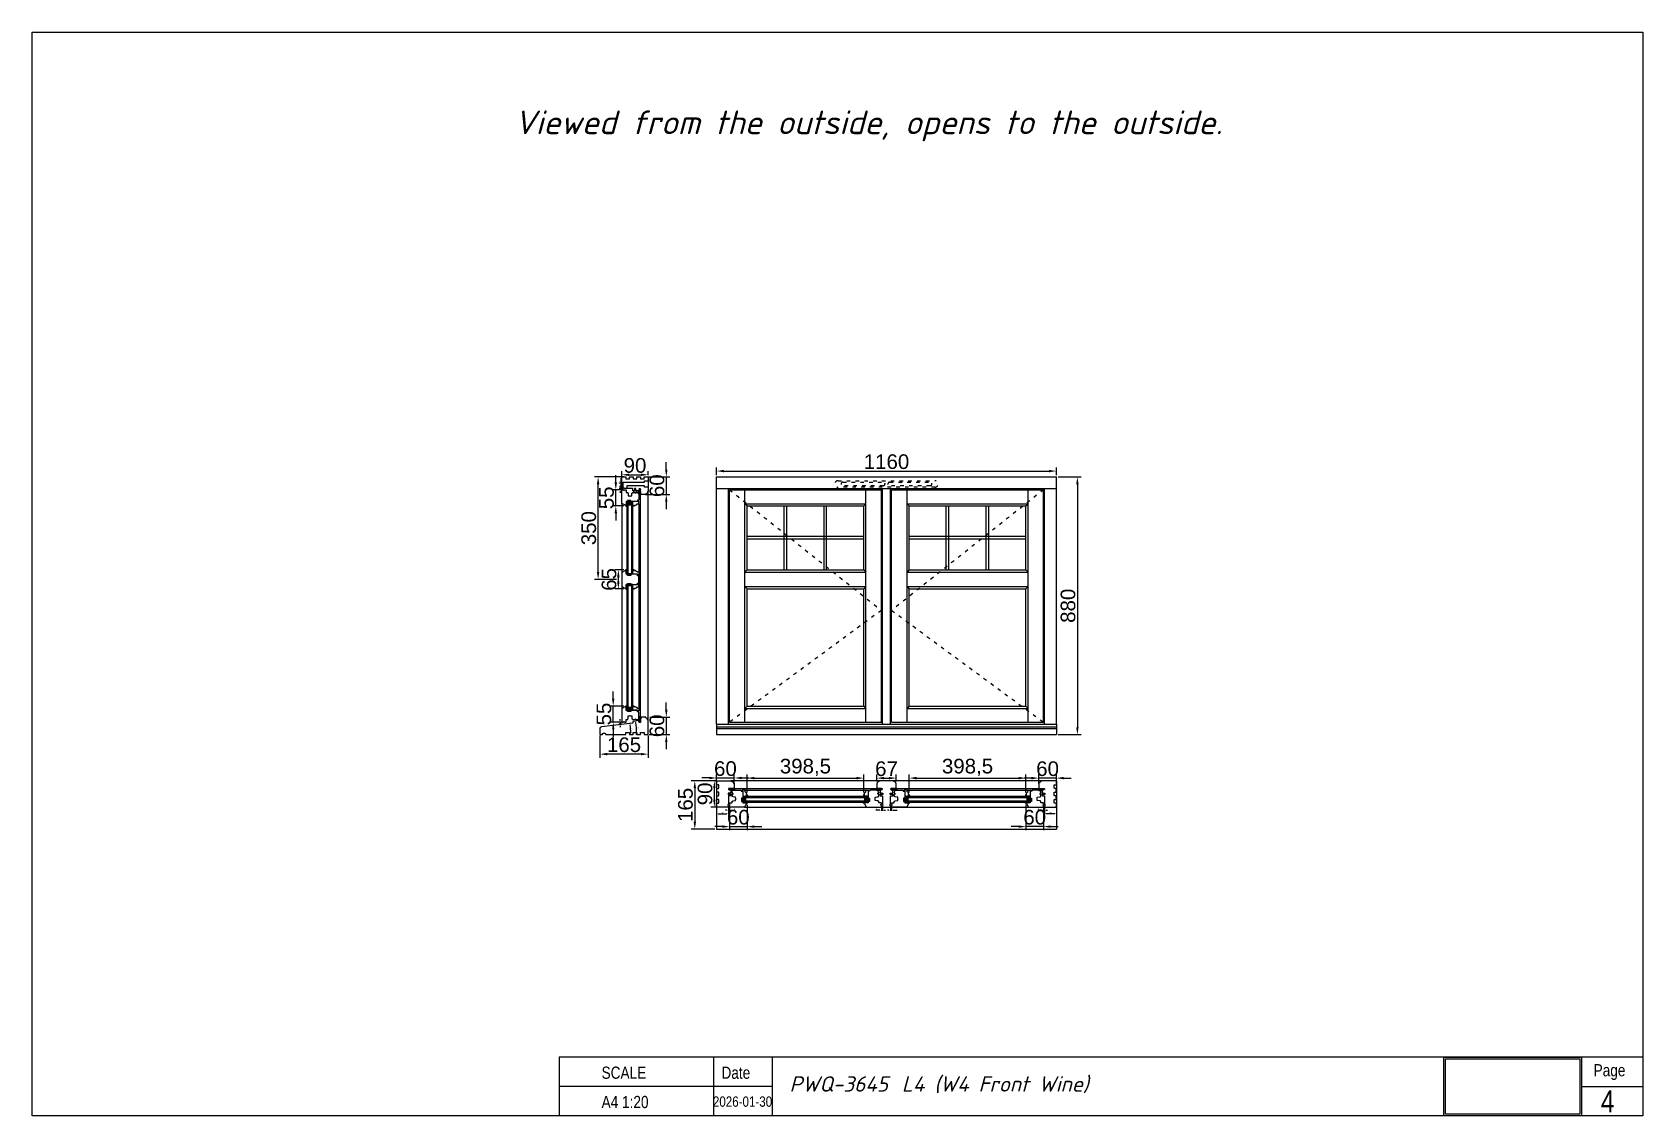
# Model space of a CAD drawing. Header units: millimetres. Extents: x 0 to 182016, y 11 to 3710.
# Drawn here: x 17614 to 23114, y 11 to 3710 of the extents above; entities that cross this region are included whole.
import ezdxf

# ---------------------------------------------------------------- set-up
doc = ezdxf.new("R2010")
doc.units = ezdxf.units.MM
doc.linetypes.add('ACAD_ISO03W100', pattern=[30, 12, -18])
for name, color, linetype, lineweight in [('Matmenys', 10, 'Continuous', 20), ('OTHER', 251, 'Continuous', 13), ('Stakta', 7, 'Continuous', 25), ('Testinės profilio linijos', 7, 'Continuous', 5)]:
    doc.layers.add(name, color=color, linetype=linetype, lineweight=lineweight)
doc.layers.add('Stiklo paketas', color=7, linetype='Continuous')
doc.styles.add('ROMANS', font='stylu.ttf', dxfattribs={"oblique": 15})
doc.styles.get("Standard").update_dxf_attribs({"font": 'arial.ttf'})
doc.dimstyles.new('2', dxfattribs={"dimscale": 2, "dimtxt": 2.5, "dimasz": 2.5, "dimexe": 1.25, "dimexo": 0.625, "dimtad": 1, "dimtxsty": 'Standard', "dimcen": 2.5, "dimadec": 0, "dimazin": 0, "dimtfac": 1, "dimtmove": 0, "dimatfit": 3, "dimfxl": 1, "dimarcsym": 0})
doc.dimstyles.new('Padidinti matmenys', dxfattribs={"dimscale": 10, "dimtxt": 5, "dimasz": 2.5, "dimexe": 1.25, "dimexo": 0.625, "dimtad": 1, "dimdec": 1, "dimtxsty": 'Standard', "dimcen": 2.5, "dimadec": 0, "dimazin": 0, "dimtfac": 1, "dimtdec": 1, "dimtmove": 0, "dimatfit": 3, "dimfxl": 1, "dimarcsym": 0})
picture_1 = doc.add_image_def('image1.jpeg', size_in_pixel=(1233, 506))

msp = doc.modelspace()

# ---------------------------------------------------------------- texts
at = {"lineweight": 0, "width": 0.8}
for s, p in [('SCALE', (19558.5665659, 137.2134153)), ('Date', (19967.9579429, 137.2134153)), ('Page', (22945.8732728, 145.6096254)), ('A4 1:20', (19558.5665659, 37.2009752))]:
    msp.add_text(s, height=41.62239482, dxfattribs=at).set_placement(p)
at = {"color": 1, "lineweight": 0, "width": 0.8}
msp.add_text('4', height=74.9203107, dxfattribs=at).set_placement((22970.5437756, 22.9923243))
at = {"lineweight": 0, "insert": (19260.6476138, 3443.1762634), "char_height": 80.838163663, "attachment_point": 1, "style": 'ROMANS'}
msp.add_mtext('{\\fISOCPEUR|b0|i0|c186|p34;Viewed from the outside, opens to the outside.}', dxfattribs=at)
at = {"color": 0, "lineweight": 0, "insert": (20583.6225393, 145.8257351), "char_height": 52.5384468242, "width": 1443.668558284, "attachment_point": 1, "style": 'ROMANS'}
msp.add_mtext('{\\fISOCPEUR|b0|i0|c186|p34;\\C256;L4 \\fISOCPEUR|b0|i0|c0|p34;(\\fISOCPEUR|b0|i0|c186|p34;W4 Front Wine\\fISOCPEUR|b0|i0|c0|p34;)}', dxfattribs=at)

# ---------------------------------------------------------------- blocks, each defined once
blk = doc.blocks.new('Užsakymo nr')
at = {"color": 0, "lineweight": 0, "insert": (5198.7, 20217.8), "char_height": 52.538, "width": 1187.405, "attachment_point": 1, "style": 'ROMANS'}
blk.add_mtext('{\\fISOCPEUR|b0|i0|c0|p34;\\C256;PWQ-3645}', dxfattribs=at)
blk = doc.blocks.new('Date')
at = {"lineweight": 0, "width": 0.8}
blk.add_text('2026-01-30', height=35.38, dxfattribs=at).set_placement((4937.1, 20113.7))
blk = doc.blocks.new('*D1441')
at = {"layer": 'Defpoints', "color": 0, "transparency": 16777216}
for p in [(19951.4, 1073.3), (19991.4, 1067.8), (19991.4, 1042.1)]:
    blk.add_point(p, dxfattribs=at)
at = {"layer": 'Matmenys', "color": 0, "lineweight": -2, "transparency": 16777216}
for p, q in [((19951.4, 1072.1), (19951.4, 1039.6)), ((19991.4, 1066.6), (19991.4, 1039.6)), ((19956.4, 1042.1), (19986.4, 1042.1))]:
    blk.add_line(p, q, dxfattribs=at)
at = {"layer": 'Matmenys', "color": 0, "transparency": 16777216}
for points in [[(19956.4, 1043), (19956.4, 1041.3), (19951.4, 1042.1)], [(19986.4, 1043), (19986.4, 1041.3), (19991.4, 1042.1)]]:
    blk.add_solid(points, dxfattribs=at)
at = {"layer": 'Matmenys', "color": 0, "lineweight": 5, "transparency": 16777216, "insert": (19971.4, 1045.9), "char_height": 5, "attachment_point": 5}
blk.add_mtext('40', dxfattribs=at)
blk = doc.blocks.new('*D1442')
at = {"color": 0, "lineweight": -2, "transparency": 16777216}
for p, q in [((19926.4, 1164.2), (19901.4, 1164.2)), ((19951.4, 1152.6), (19951.4, 1176.7)), ((19951.4, 1164.2), (20011.4, 1164.2)), ((20011.4, 1144.1), (20011.4, 1176.7)), ((20036.4, 1164.2), (20061.4, 1164.2))]:
    blk.add_line(p, q, dxfattribs=at)
at = {"color": 0, "transparency": 16777216}
for points in [[(19926.4, 1168.3), (19926.4, 1160), (19951.4, 1164.2)], [(20036.4, 1168.3), (20036.4, 1160), (20011.4, 1164.2)]]:
    blk.add_solid(points, dxfattribs=at)
at = {"layer": 'Defpoints', "color": 0, "transparency": 16777216}
for p in [(20011.4, 1164.2), (19951.4, 1146.3), (20011.4, 1137.8)]:
    blk.add_point(p, dxfattribs=at)
at = {"color": 0, "lineweight": 5, "transparency": 16777216, "insert": (19981.4, 1196), "char_height": 50, "attachment_point": 5}
blk.add_mtext('60', dxfattribs=at)
blk = doc.blocks.new('*D1443')
at = {"color": 0, "lineweight": -2, "transparency": 16777216}
for p, q in [((19995.4, 1061.8), (19995.4, 985.7)), ((20055.4, 1072.1), (20055.4, 985.7)), ((19970.4, 998.2), (19945.4, 998.2)), ((19995.4, 998.2), (20055.4, 998.2)), ((20080.4, 998.2), (20105.4, 998.2))]:
    blk.add_line(p, q, dxfattribs=at)
at = {"color": 0, "transparency": 16777216}
for points in [[(19970.4, 1002.4), (19970.4, 994), (19995.4, 998.2)], [(20080.4, 1002.4), (20080.4, 994), (20055.4, 998.2)]]:
    blk.add_solid(points, dxfattribs=at)
at = {"layer": 'Defpoints', "color": 0, "transparency": 16777216}
for p in [(19995.4, 1068.1), (20055.4, 1078.3), (20055.4, 998.2)]:
    blk.add_point(p, dxfattribs=at)
at = {"color": 0, "lineweight": 5, "transparency": 16777216, "insert": (20025.4, 1030), "char_height": 50, "attachment_point": 5}
blk.add_mtext('60', dxfattribs=at)
blk = doc.blocks.new('*D1444')
at = {"color": 0, "lineweight": -2, "transparency": 16777216}
for p, q in [((19948.1, 1154.8), (19931.3, 1154.8)), ((19943.8, 1089.8), (19943.8, 1129.8)), ((19984.1, 1064.8), (19931.3, 1064.8))]:
    blk.add_line(p, q, dxfattribs=at)
at = {"color": 0, "transparency": 16777216}
for points in [[(19939.6, 1129.8), (19947.9, 1129.8), (19943.8, 1154.8)], [(19939.6, 1089.8), (19947.9, 1089.8), (19943.8, 1064.8)]]:
    blk.add_solid(points, dxfattribs=at)
at = {"layer": 'Defpoints', "color": 0, "transparency": 16777216}
for p in [(19943.8, 1154.8), (19954.4, 1154.8), (19990.4, 1064.8)]:
    blk.add_point(p, dxfattribs=at)
at = {"color": 0, "lineweight": 5, "transparency": 16777216, "insert": (19912, 1109.8), "char_height": 50, "attachment_point": 5, "rotation": 90}
blk.add_mtext('90', dxfattribs=at)
blk = doc.blocks.new('*D1445')
at = {"layer": 'Defpoints', "color": 0, "transparency": 16777216}
for p in [(19991.4, 1067.8), (19995.4, 1068.1), (19995.4, 1054.4)]:
    blk.add_point(p, dxfattribs=at)
at = {"layer": 'Matmenys', "color": 0, "lineweight": -2, "transparency": 16777216}
for p, q in [((19986.4, 1054.4), (19981.4, 1054.4)), ((19991.4, 1066.6), (19991.4, 1051.9)), ((19991.4, 1054.4), (19995.4, 1054.4)), ((19995.4, 1066.8), (19995.4, 1051.9)), ((20000.4, 1054.4), (20014.8, 1054.4))]:
    blk.add_line(p, q, dxfattribs=at)
at = {"layer": 'Matmenys', "color": 0, "transparency": 16777216}
for points in [[(19986.4, 1055.3), (19986.4, 1053.6), (19991.4, 1054.4)], [(20000.4, 1055.3), (20000.4, 1053.6), (19995.4, 1054.4)]]:
    blk.add_solid(points, dxfattribs=at)
at = {"layer": 'Matmenys', "color": 0, "lineweight": 5, "transparency": 16777216, "insert": (20011.8, 1058.2), "char_height": 5, "attachment_point": 5}
blk.add_mtext('4', dxfattribs=at)
blk = doc.blocks.new('*D1446')
at = {"layer": 'Defpoints', "color": 0, "transparency": 16777216}
for p in [(21071.4, 1067.8), (21111.4, 1073.3), (21071.4, 1042.1)]:
    blk.add_point(p, dxfattribs=at)
at = {"layer": 'Matmenys', "color": 0, "lineweight": -2, "transparency": 16777216}
for p, q in [((21071.4, 1066.6), (21071.4, 1039.6)), ((21111.4, 1072.1), (21111.4, 1039.6)), ((21106.4, 1042.1), (21076.4, 1042.1))]:
    blk.add_line(p, q, dxfattribs=at)
at = {"layer": 'Matmenys', "color": 0, "transparency": 16777216}
for points in [[(21076.4, 1043), (21076.4, 1041.3), (21071.4, 1042.1)], [(21106.4, 1043), (21106.4, 1041.3), (21111.4, 1042.1)]]:
    blk.add_solid(points, dxfattribs=at)
at = {"layer": 'Matmenys', "color": 0, "lineweight": 5, "transparency": 16777216, "insert": (21091.4, 1045.9), "char_height": 5, "attachment_point": 5}
blk.add_mtext('40', dxfattribs=at)
blk = doc.blocks.new('*D1447')
at = {"color": 0, "lineweight": -2, "transparency": 16777216}
for p, q in [((21026.4, 1163.8), (21001.4, 1163.8)), ((21051.4, 1144.1), (21051.4, 1176.3)), ((21111.4, 1163.8), (21051.4, 1163.8)), ((21111.4, 1152.6), (21111.4, 1176.3)), ((21136.4, 1163.8), (21161.4, 1163.8))]:
    blk.add_line(p, q, dxfattribs=at)
at = {"color": 0, "transparency": 16777216}
for points in [[(21026.4, 1168), (21026.4, 1159.6), (21051.4, 1163.8)], [(21136.4, 1168), (21136.4, 1159.6), (21111.4, 1163.8)]]:
    blk.add_solid(points, dxfattribs=at)
at = {"layer": 'Defpoints', "color": 0, "transparency": 16777216}
for p in [(21051.4, 1163.8), (21051.4, 1137.8), (21111.4, 1146.3)]:
    blk.add_point(p, dxfattribs=at)
at = {"color": 0, "lineweight": 5, "transparency": 16777216, "insert": (21081.4, 1195.6), "char_height": 50, "attachment_point": 5}
blk.add_mtext('60', dxfattribs=at)
blk = doc.blocks.new('*D1448')
at = {"color": 0, "lineweight": -2, "transparency": 16777216}
for p, q in [((21007.4, 1072.1), (21007.4, 985.7)), ((21067.4, 1061.8), (21067.4, 985.7)), ((20982.4, 998.2), (20957.4, 998.2)), ((21067.4, 998.2), (21007.4, 998.2)), ((21092.4, 998.2), (21117.4, 998.2))]:
    blk.add_line(p, q, dxfattribs=at)
at = {"color": 0, "transparency": 16777216}
for points in [[(20982.4, 1002.4), (20982.4, 994), (21007.4, 998.2)], [(21092.4, 1002.4), (21092.4, 994), (21067.4, 998.2)]]:
    blk.add_solid(points, dxfattribs=at)
at = {"layer": 'Defpoints', "color": 0, "transparency": 16777216}
for p in [(21007.4, 1078.3), (21067.4, 1068.1), (21007.4, 998.2)]:
    blk.add_point(p, dxfattribs=at)
at = {"color": 0, "lineweight": 5, "transparency": 16777216, "insert": (21037.4, 1030), "char_height": 50, "attachment_point": 5}
blk.add_mtext('60', dxfattribs=at)
blk = doc.blocks.new('*D1449')
at = {"layer": 'Defpoints', "color": 0, "transparency": 16777216}
for p in [(21067.4, 1067.8), (21067.4, 1054.4), (21071.4, 1067.8)]:
    blk.add_point(p, dxfattribs=at)
at = {"layer": 'Matmenys', "color": 0, "lineweight": -2, "transparency": 16777216}
for p, q in [((21062.4, 1054.4), (21048, 1054.4)), ((21067.4, 1066.6), (21067.4, 1051.9)), ((21071.4, 1054.4), (21067.4, 1054.4)), ((21071.4, 1066.6), (21071.4, 1051.9)), ((21076.4, 1054.4), (21081.4, 1054.4))]:
    blk.add_line(p, q, dxfattribs=at)
at = {"layer": 'Matmenys', "color": 0, "transparency": 16777216}
for points in [[(21062.4, 1055.3), (21062.4, 1053.6), (21067.4, 1054.4)], [(21076.4, 1055.3), (21076.4, 1053.6), (21071.4, 1054.4)]]:
    blk.add_solid(points, dxfattribs=at)
at = {"layer": 'Matmenys', "color": 0, "lineweight": 5, "transparency": 16777216, "insert": (21050.9, 1058.2), "char_height": 5, "attachment_point": 5}
blk.add_mtext('4', dxfattribs=at)
blk = doc.blocks.new('*D1450')
at = {"color": 0, "lineweight": -2, "transparency": 16777216}
for p, q in [((19951.4, 2198.4), (19951.4, 2224.6)), ((19976.4, 2212.1), (21086.4, 2212.1)), ((21111.4, 2198.4), (21111.4, 2224.6))]:
    blk.add_line(p, q, dxfattribs=at)
at = {"color": 0, "transparency": 16777216}
for points in [[(19976.4, 2216.2), (19976.4, 2207.9), (19951.4, 2212.1)], [(21086.4, 2216.2), (21086.4, 2207.9), (21111.4, 2212.1)]]:
    blk.add_solid(points, dxfattribs=at)
at = {"layer": 'Defpoints', "color": 0, "transparency": 16777216}
for p in [(21111.4, 2212.1), (19951.4, 2192.2), (21111.4, 2192.2)]:
    blk.add_point(p, dxfattribs=at)
at = {"color": 0, "lineweight": 5, "transparency": 16777216, "insert": (20531.4, 2243.9), "char_height": 50, "attachment_point": 5}
blk.add_mtext('1160', dxfattribs=at)
blk = doc.blocks.new('*D1451')
at = {"color": 0, "lineweight": -2, "transparency": 16777216}
for p, q in [((21117.6, 2192.2), (21195.7, 2192.2)), ((21183.2, 2167.2), (21183.2, 1337.2)), ((21117.6, 1312.2), (21195.7, 1312.2))]:
    blk.add_line(p, q, dxfattribs=at)
at = {"color": 0, "transparency": 16777216}
for points in [[(21179, 2167.2), (21187.3, 2167.2), (21183.2, 2192.2)], [(21179, 1337.2), (21187.3, 1337.2), (21183.2, 1312.2)]]:
    blk.add_solid(points, dxfattribs=at)
at = {"layer": 'Defpoints', "color": 0, "transparency": 16777216}
for p in [(21111.4, 2192.2), (21111.4, 1312.2), (21183.2, 1312.2)]:
    blk.add_point(p, dxfattribs=at)
at = {"color": 0, "lineweight": 5, "transparency": 16777216, "insert": (21151.4, 1752.2), "char_height": 50, "attachment_point": 5, "rotation": 90}
blk.add_mtext('880', dxfattribs=at)
blk = doc.blocks.new('*D2010')
at = {"color": 0, "lineweight": -2, "transparency": 16777216}
for p, q in [((19945.1, 1154.8), (19864.4, 1154.8)), ((19876.9, 1129.8), (19876.9, 1014.8)), ((19945.1, 989.8), (19864.4, 989.8))]:
    blk.add_line(p, q, dxfattribs=at)
at = {"color": 0, "transparency": 16777216}
for points in [[(19872.7, 1129.8), (19881, 1129.8), (19876.9, 1154.8)], [(19872.7, 1014.8), (19881, 1014.8), (19876.9, 989.8)]]:
    blk.add_solid(points, dxfattribs=at)
at = {"layer": 'Defpoints', "color": 0, "transparency": 16777216}
for p in [(19951.4, 1154.8), (19876.9, 989.8), (19951.4, 989.8)]:
    blk.add_point(p, dxfattribs=at)
at = {"color": 0, "lineweight": 5, "transparency": 16777216, "insert": (19845.1, 1072.3), "char_height": 50, "attachment_point": 5, "rotation": 90}
blk.add_mtext('165', dxfattribs=at)
blk = doc.blocks.new('*D1452')
at = {"layer": 'Defpoints', "color": 0, "transparency": 16777216}
for p in [(20544.9, 1067.8), (20544.9, 1054.5), (20548.9, 1067.8)]:
    blk.add_point(p, dxfattribs=at)
at = {"layer": 'Matmenys', "color": 0, "lineweight": -2, "transparency": 16777216}
for p, q in [((20539.9, 1054.5), (20534.9, 1054.5)), ((20544.9, 1066.6), (20544.9, 1052)), ((20544.9, 1054.5), (20548.9, 1054.5)), ((20548.9, 1066.6), (20548.9, 1052)), ((20553.9, 1054.5), (20568.3, 1054.5))]:
    blk.add_line(p, q, dxfattribs=at)
at = {"layer": 'Matmenys', "color": 0, "transparency": 16777216}
for points in [[(20539.9, 1055.3), (20539.9, 1053.6), (20544.9, 1054.5)], [(20553.9, 1055.3), (20553.9, 1053.6), (20548.9, 1054.5)]]:
    blk.add_solid(points, dxfattribs=at)
at = {"layer": 'Matmenys', "color": 0, "transparency": 16777216, "insert": (20565.3, 1058.2), "char_height": 5, "attachment_point": 5}
blk.add_mtext('4', dxfattribs=at)
blk = doc.blocks.new('*D1373')
at = {"layer": 'Defpoints', "color": 0, "transparency": 16777216}
for p in [(20513.9, 1067.8), (20517.9, 1067.8), (20517.9, 1054.5)]:
    blk.add_point(p, dxfattribs=at)
at = {"layer": 'Matmenys', "color": 0, "lineweight": -2, "transparency": 16777216}
for p, q in [((20508.9, 1054.5), (20494.5, 1054.5)), ((20513.9, 1066.6), (20513.9, 1052)), ((20517.9, 1054.5), (20513.9, 1054.5)), ((20517.9, 1066.6), (20517.9, 1052)), ((20522.9, 1054.5), (20527.9, 1054.5))]:
    blk.add_line(p, q, dxfattribs=at)
at = {"layer": 'Matmenys', "color": 0, "transparency": 16777216}
for points in [[(20508.9, 1055.3), (20508.9, 1053.6), (20513.9, 1054.5)], [(20522.9, 1055.3), (20522.9, 1053.6), (20517.9, 1054.5)]]:
    blk.add_solid(points, dxfattribs=at)
at = {"layer": 'Matmenys', "color": 0, "transparency": 16777216, "insert": (20497.4, 1058.2), "char_height": 5, "attachment_point": 5}
blk.add_mtext('4', dxfattribs=at)
blk = doc.blocks.new('*D1374')
at = {"layer": 'Defpoints', "color": 0, "transparency": 16777216}
for p in [(19623.8, 2152.2), (19630.7, 2152.2), (19636.2, 2192.2)]:
    blk.add_point(p, dxfattribs=at)
at = {"layer": 'Matmenys', "color": 0, "lineweight": -2, "transparency": 16777216}
for p, q in [((19634.9, 2192.2), (19621.3, 2192.2)), ((19629.4, 2152.2), (19621.3, 2152.2)), ((19623.8, 2187.2), (19623.8, 2157.2))]:
    blk.add_line(p, q, dxfattribs=at)
at = {"layer": 'Matmenys', "color": 0, "transparency": 16777216}
for points in [[(19623, 2187.2), (19624.7, 2187.2), (19623.8, 2192.2)], [(19623, 2157.2), (19624.7, 2157.2), (19623.8, 2152.2)]]:
    blk.add_solid(points, dxfattribs=at)
at = {"layer": 'Matmenys', "color": 0, "lineweight": 5, "transparency": 16777216, "insert": (19620, 2172.2), "char_height": 5, "attachment_point": 5, "rotation": 90}
blk.add_mtext('40', dxfattribs=at)
blk = doc.blocks.new('*D1375')
at = {"color": 0, "lineweight": -2, "transparency": 16777216}
for p, q in [((19779.6, 2217.2), (19779.6, 2242.2)), ((19715.4, 2192.2), (19792.1, 2192.2)), ((19779.6, 2192.2), (19779.6, 2132.2)), ((19706.9, 2132.2), (19792.1, 2132.2)), ((19779.6, 2107.2), (19779.6, 2082.2))]:
    blk.add_line(p, q, dxfattribs=at)
at = {"color": 0, "transparency": 16777216}
for points in [[(19775.4, 2217.2), (19783.7, 2217.2), (19779.6, 2192.2)], [(19775.4, 2107.2), (19783.7, 2107.2), (19779.6, 2132.2)]]:
    blk.add_solid(points, dxfattribs=at)
at = {"layer": 'Defpoints', "color": 0, "transparency": 16777216}
for p in [(19709.2, 2192.2), (19700.7, 2132.2), (19779.6, 2132.2)]:
    blk.add_point(p, dxfattribs=at)
at = {"color": 0, "lineweight": 5, "transparency": 16777216, "insert": (19747.8, 2162.2), "char_height": 50, "attachment_point": 5, "rotation": 90}
blk.add_mtext('60', dxfattribs=at)
blk = doc.blocks.new('*D1376')
at = {"color": 0, "lineweight": -2, "transparency": 16777216}
for p, q in [((19633.2, 2148.2), (19594.6, 2148.2)), ((19607.1, 2173.2), (19607.1, 2198.2)), ((19607.1, 2093.2), (19607.1, 2148.2)), ((19634.9, 2093.2), (19594.6, 2093.2)), ((19607.1, 2068.2), (19607.1, 2043.2))]:
    blk.add_line(p, q, dxfattribs=at)
at = {"color": 0, "transparency": 16777216}
for points in [[(19602.9, 2173.2), (19611.3, 2173.2), (19607.1, 2148.2)], [(19602.9, 2068.2), (19611.3, 2068.2), (19607.1, 2093.2)]]:
    blk.add_solid(points, dxfattribs=at)
at = {"layer": 'Defpoints', "color": 0, "transparency": 16777216}
for p in [(19607.1, 2148.2), (19639.4, 2148.2), (19641.2, 2093.2)]:
    blk.add_point(p, dxfattribs=at)
at = {"color": 0, "lineweight": 5, "transparency": 16777216, "insert": (19575.4, 2120.7), "char_height": 50, "attachment_point": 5, "rotation": 90}
blk.add_mtext('55', dxfattribs=at)
blk = doc.blocks.new('*D1377')
at = {"color": 0, "lineweight": -2, "transparency": 16777216}
for p, q in [((19627.7, 2196.4), (19627.7, 2211.9)), ((19717.7, 2197.6), (19717.7, 2211.9)), ((19652.7, 2199.4), (19692.7, 2199.4))]:
    blk.add_line(p, q, dxfattribs=at)
at = {"color": 0, "transparency": 16777216}
for points in [[(19652.7, 2203.5), (19652.7, 2195.2), (19627.7, 2199.4)], [(19692.7, 2203.5), (19692.7, 2195.2), (19717.7, 2199.4)]]:
    blk.add_solid(points, dxfattribs=at)
at = {"layer": 'Defpoints', "color": 0, "transparency": 16777216}
for p in [(19627.7, 2190.2), (19717.7, 2199.4), (19717.7, 2191.3)]:
    blk.add_point(p, dxfattribs=at)
at = {"color": 0, "lineweight": 5, "transparency": 16777216, "insert": (19672.7, 2231.1), "char_height": 50, "attachment_point": 5}
blk.add_mtext('90', dxfattribs=at)
blk = doc.blocks.new('*D1378')
at = {"layer": 'Defpoints', "color": 0, "transparency": 16777216}
for p in [(19621.5, 2148.2), (19630.7, 2152.2), (19630.9, 2148.2)]:
    blk.add_point(p, dxfattribs=at)
at = {"layer": 'Matmenys', "color": 0, "lineweight": -2, "transparency": 16777216}
for p, q in [((19629.4, 2152.2), (19619, 2152.2)), ((19629.7, 2148.2), (19619, 2148.2)), ((19621.5, 2157.2), (19621.5, 2162.2)), ((19621.5, 2152.2), (19621.5, 2148.2)), ((19621.5, 2143.2), (19621.5, 2138.2))]:
    blk.add_line(p, q, dxfattribs=at)
at = {"layer": 'Matmenys', "color": 0, "transparency": 16777216}
for points in [[(19620.7, 2157.2), (19622.3, 2157.2), (19621.5, 2152.2)], [(19620.7, 2143.2), (19622.3, 2143.2), (19621.5, 2148.2)]]:
    blk.add_solid(points, dxfattribs=at)
at = {"layer": 'Matmenys', "color": 0, "lineweight": 5, "transparency": 16777216, "insert": (19617.8, 2150.2), "char_height": 5, "attachment_point": 5, "rotation": 90}
blk.add_mtext('4', dxfattribs=at)
blk = doc.blocks.new('*D1379')
at = {"color": 0, "lineweight": -2, "transparency": 16777216}
for p, q in [((19779.6, 1397.2), (19779.6, 1422.2)), ((19722.9, 1372.2), (19792.1, 1372.2)), ((19779.6, 1372.2), (19779.6, 1312.2)), ((19720.9, 1312.2), (19792.1, 1312.2)), ((19779.6, 1287.2), (19779.6, 1262.2))]:
    blk.add_line(p, q, dxfattribs=at)
at = {"color": 0, "transparency": 16777216}
for points in [[(19775.4, 1397.2), (19783.7, 1397.2), (19779.6, 1372.2)], [(19775.4, 1287.2), (19783.7, 1287.2), (19779.6, 1312.2)]]:
    blk.add_solid(points, dxfattribs=at)
at = {"layer": 'Defpoints', "color": 0, "transparency": 16777216}
for p in [(19716.7, 1372.2), (19714.7, 1312.2), (19779.6, 1312.2)]:
    blk.add_point(p, dxfattribs=at)
at = {"color": 0, "lineweight": 5, "transparency": 16777216, "insert": (19747.8, 1342.2), "char_height": 50, "attachment_point": 5, "rotation": 90}
blk.add_mtext('60', dxfattribs=at)
blk = doc.blocks.new('*D1380')
at = {"color": 0, "lineweight": -2, "transparency": 16777216}
for p, q in [((19552.7, 1308.9), (19552.7, 1233.2)), ((19717.7, 1308.9), (19717.7, 1233.2)), ((19692.7, 1245.7), (19577.7, 1245.7))]:
    blk.add_line(p, q, dxfattribs=at)
at = {"color": 0, "transparency": 16777216}
for points in [[(19577.7, 1249.9), (19577.7, 1241.5), (19552.7, 1245.7)], [(19692.7, 1249.9), (19692.7, 1241.5), (19717.7, 1245.7)]]:
    blk.add_solid(points, dxfattribs=at)
at = {"layer": 'Defpoints', "color": 0, "transparency": 16777216}
for p in [(19552.7, 1315.2), (19717.7, 1315.2), (19552.7, 1245.7)]:
    blk.add_point(p, dxfattribs=at)
at = {"color": 0, "lineweight": 5, "transparency": 16777216, "insert": (19635.2, 1277.5), "char_height": 50, "attachment_point": 5}
blk.add_mtext('165', dxfattribs=at)
blk = doc.blocks.new('*D1381')
at = {"layer": 'Defpoints', "color": 0, "transparency": 16777216}
for p in [(19621.5, 1347.5), (19629.4, 1347.5), (19631.1, 1355)]:
    blk.add_point(p, dxfattribs=at)
at = {"layer": 'Matmenys', "color": 0, "lineweight": -2, "transparency": 16777216}
for p, q in [((19629.9, 1355), (19619, 1355)), ((19628.2, 1347.5), (19619, 1347.5)), ((19621.5, 1360), (19621.5, 1365)), ((19621.5, 1355), (19621.5, 1347.5)), ((19621.5, 1342.5), (19621.5, 1337.5))]:
    blk.add_line(p, q, dxfattribs=at)
at = {"layer": 'Matmenys', "color": 0, "transparency": 16777216}
for points in [[(19620.7, 1360), (19622.3, 1360), (19621.5, 1355)], [(19620.7, 1342.5), (19622.3, 1342.5), (19621.5, 1347.5)]]:
    blk.add_solid(points, dxfattribs=at)
at = {"layer": 'Matmenys', "color": 0, "lineweight": 5, "transparency": 16777216, "insert": (19617.3, 1351.2), "char_height": 5, "attachment_point": 5, "rotation": 90}
blk.add_mtext('7,45', dxfattribs=at)
blk = doc.blocks.new('*D1382')
at = {"layer": 'Defpoints', "color": 0, "transparency": 16777216}
for p in [(19629.4, 1347.5), (19657.9, 1325.2), (19664.8, 1351.9), (19654.7, 1312.4), (19665.7, 1312.4)]:
    blk.add_point(p, dxfattribs=at)
at = {"layer": 'Matmenys', "color": 0, "lineweight": -2, "transparency": 16777216}
blk.add_arc((19343.2, 1312.4), 315, 0.9094, 6.0906, dxfattribs=at)
at = {"layer": 'Matmenys', "color": 0, "transparency": 16777216}
for points in [[(19655.6, 1345.7), (19657.2, 1345.9), (19655.8, 1350.8)], [(19659, 1317.4), (19657.3, 1317.4), (19658.2, 1312.4)]]:
    blk.add_solid(points, dxfattribs=at)
at = {"layer": 'Matmenys', "color": 0, "lineweight": 5, "transparency": 16777216, "insert": (19661.3, 1331.8), "char_height": 5, "attachment_point": 5, "rotation": 273.5}
blk.add_mtext('7°', dxfattribs=at)
blk = doc.blocks.new('*D1383')
at = {"layer": 'Defpoints', "color": 0, "transparency": 16777216}
for p in [(19666.6, 1357.4), (19678.1, 1327.8), (19687.2, 1360), (19679.7, 1312.4), (19690.7, 1312.4)]:
    blk.add_point(p, dxfattribs=at)
at = {"layer": 'Matmenys', "color": 0, "lineweight": -2, "transparency": 16777216}
blk.add_line((19678.4, 1312.4), (19675.9, 1312.4), dxfattribs=at)
blk.add_arc((19299.5, 1312.4), 378.8, 0.7562, 6.2438, dxfattribs=at)
at = {"layer": 'Matmenys', "color": 0, "transparency": 16777216}
for points in [[(19675.3, 1353.5), (19677, 1353.7), (19675.5, 1358.5)], [(19679.2, 1317.4), (19677.5, 1317.4), (19678.4, 1312.4)]]:
    blk.add_solid(points, dxfattribs=at)
at = {"layer": 'Matmenys', "color": 0, "lineweight": 5, "transparency": 16777216, "insert": (19681.4, 1335.7), "char_height": 5, "attachment_point": 5, "rotation": 273.5}
blk.add_mtext('7°', dxfattribs=at)
blk = doc.blocks.new('*D1987')
at = {"color": 0, "lineweight": -2, "transparency": 16777216}
for p, q in [((19598.3, 1435), (19598.3, 1460)), ((19634.9, 1410), (19585.8, 1410)), ((19598.3, 1355), (19598.3, 1410)), ((19622.4, 1355), (19585.8, 1355)), ((19598.3, 1330), (19598.3, 1305))]:
    blk.add_line(p, q, dxfattribs=at)
at = {"color": 0, "transparency": 16777216}
for points in [[(19594.2, 1435), (19602.5, 1435), (19598.3, 1410)], [(19594.2, 1330), (19602.5, 1330), (19598.3, 1355)]]:
    blk.add_solid(points, dxfattribs=at)
at = {"layer": 'Defpoints', "color": 0, "transparency": 16777216}
for p in [(19598.3, 1410), (19641.2, 1410), (19628.7, 1355)]:
    blk.add_point(p, dxfattribs=at)
at = {"color": 0, "lineweight": 5, "transparency": 16777216, "insert": (19566.7, 1382.5), "char_height": 50, "attachment_point": 5, "rotation": 90}
blk.add_mtext('55', dxfattribs=at)
blk = doc.blocks.new('*D1371')
at = {"color": 0, "lineweight": -2, "transparency": 16777216}
for p, q in [((20055.4, 1114.6), (20055.4, 1176.3)), ((20080.4, 1163.8), (20428.9, 1163.8)), ((20453.9, 1114.6), (20453.9, 1176.3))]:
    blk.add_line(p, q, dxfattribs=at)
at = {"color": 0, "transparency": 16777216}
for points in [[(20080.4, 1168), (20080.4, 1159.6), (20055.4, 1163.8)], [(20428.9, 1168), (20428.9, 1159.6), (20453.9, 1163.8)]]:
    blk.add_solid(points, dxfattribs=at)
at = {"layer": 'Defpoints', "color": 0, "transparency": 16777216}
for p in [(20453.9, 1163.8), (20055.4, 1108.3), (20453.9, 1108.3)]:
    blk.add_point(p, dxfattribs=at)
at = {"color": 0, "lineweight": 5, "transparency": 16777216, "insert": (20254.6, 1200.1), "char_height": 50, "attachment_point": 5}
blk.add_mtext('398,5', dxfattribs=at)
blk = doc.blocks.new('*D1372')
at = {"color": 0, "lineweight": -2, "transparency": 16777216}
for p, q in [((20608.9, 1114.6), (20608.9, 1176.3)), ((20633.9, 1163.8), (20982.4, 1163.8)), ((21007.4, 1114.6), (21007.4, 1176.3))]:
    blk.add_line(p, q, dxfattribs=at)
at = {"color": 0, "transparency": 16777216}
for points in [[(20633.9, 1168), (20633.9, 1159.6), (20608.9, 1163.8)], [(20982.4, 1168), (20982.4, 1159.6), (21007.4, 1163.8)]]:
    blk.add_solid(points, dxfattribs=at)
at = {"layer": 'Defpoints', "color": 0, "transparency": 16777216}
for p in [(21007.4, 1163.8), (20608.9, 1108.3), (21007.4, 1108.3)]:
    blk.add_point(p, dxfattribs=at)
at = {"color": 0, "lineweight": 5, "transparency": 16777216, "insert": (20808.1, 1200.1), "char_height": 50, "attachment_point": 5}
blk.add_mtext('398,5', dxfattribs=at)
blk = doc.blocks.new('*D1988')
at = {"color": 0, "lineweight": -2, "transparency": 16777216}
for p, q in [((20497.9, 1152.1), (20497.9, 1176.3)), ((20522.9, 1163.8), (20539.9, 1163.8)), ((20564.9, 1152.1), (20564.9, 1176.3))]:
    blk.add_line(p, q, dxfattribs=at)
at = {"color": 0, "transparency": 16777216}
for points in [[(20522.9, 1168), (20522.9, 1159.6), (20497.9, 1163.8)], [(20539.9, 1168), (20539.9, 1159.6), (20564.9, 1163.8)]]:
    blk.add_solid(points, dxfattribs=at)
at = {"layer": 'Defpoints', "color": 0, "transparency": 16777216}
for p in [(20564.9, 1163.8), (20497.9, 1145.8), (20564.9, 1145.8)]:
    blk.add_point(p, dxfattribs=at)
at = {"color": 0, "lineweight": 5, "transparency": 16777216, "insert": (20531.4, 1195.6), "char_height": 50, "attachment_point": 5}
blk.add_mtext('67', dxfattribs=at)
blk = doc.blocks.new('tv')
at = {"linetype": 'ACAD_ISO03W100', "lineweight": 5}
for p, q in [((29400.1, 41533.7), (29731.1, 41533.7)), ((29731.1, 41511.7), (29400.1, 41511.7))]:
    blk.add_line(p, q, dxfattribs=at)
for points in [[(29416.6, 41528.7), (29554.6, 41528.7, -1), (29554.6, 41516.7), (29416.6, 41516.7, -1)], [(29576.6, 41516.7, -1), (29576.6, 41528.7), (29714.6, 41528.7, -1), (29714.6, 41516.7)]]:
    blk.add_lwpolyline(points, format="xyb", close=True, dxfattribs=at)
for centre, start, end in [((29400.1, 41522.7), 90, 270), ((29731.1, 41522.7), 270, 90)]:
    blk.add_arc(centre, 11, start, end, dxfattribs=at)
blk = doc.blocks.new('*D1991')
at = {"color": 0, "lineweight": -2, "ltscale": 0.1, "transparency": 16777216}
for p, q in [((19634.9, 1874.7), (19603.3, 1874.7)), ((19615.8, 1834.7), (19615.8, 1849.7)), ((19634.9, 1809.7), (19603.3, 1809.7))]:
    blk.add_line(p, q, dxfattribs=at)
at = {"color": 0, "ltscale": 0.1, "transparency": 16777216}
for points in [[(19611.6, 1849.7), (19620, 1849.7), (19615.8, 1874.7)], [(19611.6, 1834.7), (19620, 1834.7), (19615.8, 1809.7)]]:
    blk.add_solid(points, dxfattribs=at)
at = {"layer": 'Defpoints', "color": 0, "ltscale": 0.1, "transparency": 16777216}
for p in [(19615.8, 1874.7), (19641.2, 1874.7), (19641.2, 1809.7)]:
    blk.add_point(p, dxfattribs=at)
at = {"color": 0, "ltscale": 0.1, "transparency": 16777216, "insert": (19584, 1842.2), "char_height": 50, "attachment_point": 5, "rotation": 90}
blk.add_mtext('65', dxfattribs=at)
blk = doc.blocks.new('*D1389')
at = {"color": 0, "lineweight": -2, "ltscale": 0.1, "transparency": 16777216}
for p, q in [((19624.4, 2192.2), (19534.2, 2192.2)), ((19546.7, 1867.2), (19546.7, 2167.2)), ((19609.6, 1842.2), (19534.2, 1842.2))]:
    blk.add_line(p, q, dxfattribs=at)
at = {"color": 0, "ltscale": 0.1, "transparency": 16777216}
for points in [[(19542.6, 2167.2), (19550.9, 2167.2), (19546.7, 2192.2)], [(19542.6, 1867.2), (19550.9, 1867.2), (19546.7, 1842.2)]]:
    blk.add_solid(points, dxfattribs=at)
at = {"layer": 'Defpoints', "color": 0, "ltscale": 0.1, "transparency": 16777216}
for p in [(19546.7, 2192.2), (19630.6, 2192.2), (19615.8, 1842.2)]:
    blk.add_point(p, dxfattribs=at)
at = {"color": 0, "ltscale": 0.1, "transparency": 16777216, "insert": (19514.9, 2017.2), "char_height": 50, "attachment_point": 5, "rotation": 90}
blk.add_mtext('350', dxfattribs=at)

# ---------------------------------------------------------------- dimensions: what is measured, and where the dimension line sits
at = {"color": 1, "lineweight": 5}
for base, p1, p2, picture, middle in [((19717.6938998, 2199.3631157), (19627.6938998, 2190.192222), (19717.6938998, 2191.3435327), '*D1377', (19672.6938998, 2199.3631157)), ((20564.867683, 1163.804424), (20497.867683, 1145.8028819), (20564.867683, 1145.8028819), '*D1988', (20531.367683, 1163.804424)), ((21051.3565797, 1163.804424), (21111.3565797, 1146.3116468), (21051.3565797, 1137.8116468), '*D1447', (21081.3565797, 1163.804424)), ((21007.3565797, 998.201914), (21067.3565797, 1068.0616468), (21007.3565797, 1078.3116468), '*D1448', (21037.3565797, 998.201914))]:
    dim = msp.add_linear_dim(base=base, p1=p1, p2=p2, dimstyle='Padidinti matmenys', dxfattribs=at)
    dim.commit()
    dim.dimension.update_dxf_attribs({"geometry": picture, "text_midpoint": middle, "dimtype": 160})
for base, p1, p2, picture, middle in [((21111.3565797, 2212.0817668), (19951.3787858, 2192.192222), (21111.3565797, 2192.192222), '*D1450', (20531.3676828, 2243.8604161)), ((19552.685137, 1245.6961139), (19717.685137, 1315.1617728), (19552.685137, 1315.1617728), '*D1380', (19635.185137, 1277.4747633)), ((20453.8676829, 1163.804424), (20055.3787862, 1108.3116468), (20453.8676829, 1108.3116468), '*D1371', (20254.6232346, 1200.102173)), ((21007.3565797, 1163.804424), (20608.867683, 1108.3116468), (21007.3565797, 1108.3116468), '*D1372', (20808.1121314, 1200.102173))]:
    dim = msp.add_linear_dim(base=base, p1=p1, p2=p2, dimstyle='Padidinti matmenys', dxfattribs=at)
    dim.commit()
    dim.dimension.update_dxf_attribs({"geometry": picture, "text_midpoint": middle})
for base, p1, p2, angle, picture, middle in [((19779.5531187, 2132.1922216), (19709.1851349, 2192.1922216), (19700.6851349, 2132.1922216), 90, '*D1375', (19779.5531187, 2162.1922216)), ((19607.1136313, 2148.1922216), (19641.1851349, 2093.1922216), (19639.4351349, 2148.1922216), 90, '*D1376', (19607.1136313, 2120.6922216)), ((21183.170518, 1312.1617728), (21111.3565797, 2192.192222), (21111.3565797, 1312.1617728), 90, '*D1451', (21183.170518, 1752.1769974)), ((19598.344198, 1409.9617728), (19628.6851348, 1354.9617728), (19641.1895173, 1409.9617728), 90, '*D1987', (19598.344198, 1382.4617728)), ((19779.5531187, 1312.1617728), (19716.6851348, 1372.1617728), (19714.685137, 1312.1617728), 90, '*D1379', (19779.5531187, 1342.1617728)), ((20011.3787862, 1164.178653), (19951.3787862, 1146.3116468), (20011.3787862, 1137.8116468), 180, '*D1442', (19981.3787862, 1164.178653)), ((19943.7813042, 1154.8116468), (19990.3787862, 1064.8116468), (19954.3787862, 1154.8116468), 90, '*D1444', (19943.7813042, 1109.8116468)), ((20055.3787862, 998.201914), (19995.3787862, 1068.0616468), (20055.3787862, 1078.3116468), 180, '*D1443', (20025.3787862, 998.201914))]:
    dim = msp.add_linear_dim(base=base, p1=p1, p2=p2, angle=angle, dimstyle='Padidinti matmenys', dxfattribs=at)
    dim.commit()
    dim.dimension.update_dxf_attribs({"geometry": picture, "text_midpoint": middle, "dimtype": 160})
at = {"color": 1, "ltscale": 0.1}
dim = msp.add_linear_dim(base=(19546.7279014, 2192.1908455), p1=(19615.809773, 1842.1690019), p2=(19630.6030324, 2192.1908455), angle=90, dimstyle='Padidinti matmenys', dxfattribs=at)
dim.commit()
dim.dimension.update_dxf_attribs({"geometry": '*D1389', "text_midpoint": (19514.9321988, 2017.1799237)})
dim = msp.add_linear_dim(base=(19615.809773, 1874.6690019), p1=(19641.1895177, 1809.6690019), p2=(19641.1851352, 1874.6690019), angle=90, dimstyle='Padidinti matmenys', dxfattribs=at)
dim.commit()
dim.dimension.update_dxf_attribs({"geometry": '*D1991', "text_midpoint": (19615.809773, 1842.1690019), "dimtype": 160})
at = {"color": 1, "lineweight": 5}
dim = msp.add_linear_dim(base=(19876.8751084, 989.8116468), p1=(19951.3787858, 1154.8116468), p2=(19951.3787858, 989.8116468), angle=90, dimstyle='Padidinti matmenys', dxfattribs=at)
dim.commit()
dim.dimension.update_dxf_attribs({"geometry": '*D2010', "text_midpoint": (19845.096459, 1072.3116468)})
at = {"layer": 'Matmenys', "lineweight": 5}
for base, p1, p2, picture, middle in [((19621.5127428, 2148.1922216), (19630.6851349, 2152.1922216), (19630.9351349, 2148.1922216), '*D1378', (19621.5127428, 2150.1922216)), ((19623.8259405, 2152.1922216), (19636.1851349, 2192.1922216), (19630.6851349, 2152.1922216), '*D1374', (19623.8259405, 2172.1922216)), ((19621.5127428, 1347.5116013), (19631.1203134, 1354.9617728), (19629.4413961, 1347.5116013), '*D1381', (19621.5127428, 1351.2366871))]:
    dim = msp.add_linear_dim(base=base, p1=p1, p2=p2, angle=90, dimstyle='2', dxfattribs=at)
    dim.commit()
    dim.dimension.update_dxf_attribs({"geometry": picture, "text_midpoint": middle, "dimtype": 160})
for base, line1, line2, picture, middle in [((19657.9332719, 1325.1874334), ((19654.685137, 1312.3617728), (19665.685137, 1312.3617728)), ((19664.8146952, 1351.8548963), (19629.4413961, 1347.5116013)), '*D1382', (19661.3498859, 1331.8225485)), ((19678.0558202, 1327.7858032), ((19679.685137, 1312.3617728), (19690.685137, 1312.3617728)), ((19687.1635395, 1359.9580459), (19666.6023924, 1357.4334545)), '*D1383', (19681.4063101, 1335.7187565))]:
    dim = msp.add_angular_dim_2l(base=base, line1=line1, line2=line2, dimstyle='2', dxfattribs=at)
    dim.commit()
    dim.dimension.update_dxf_attribs({"geometry": picture, "text_midpoint": middle})
for base, p1, p2, picture, middle in [((19991.3787862, 1042.1287646), (19951.3787862, 1073.3116468), (19991.3787862, 1067.8116468), '*D1441', (19971.3787862, 1042.1287646)), ((19995.3787862, 1054.4191349), (19991.3787862, 1067.8116468), (19995.3787862, 1068.0616468), '*D1445', (20011.7996593, 1054.4191349))]:
    dim = msp.add_linear_dim(base=base, p1=p1, p2=p2, angle=180, dimstyle='2', override={"dimtmove": 0}, dxfattribs=at)
    dim.commit()
    dim.dimension.update_dxf_attribs({"geometry": picture, "text_midpoint": middle, "dimtype": 160})
at = {"layer": 'Matmenys'}
dim = msp.add_linear_dim(base=(20517.867683, 1054.4723232), p1=(20513.8676829, 1067.836902), p2=(20517.867683, 1067.836902), angle=180, dimstyle='2', override={"dimdec": 6}, dxfattribs=at)
dim.commit()
dim.dimension.update_dxf_attribs({"geometry": '*D1373', "text_midpoint": (20497.4468098, 1054.4723232), "dimtype": 160})
dim = msp.add_linear_dim(base=(20544.867683, 1054.4723232), p1=(20548.867683, 1067.836902), p2=(20544.867683, 1067.836902), dimstyle='2', override={"dimdec": 6}, dxfattribs=at)
dim.commit()
dim.dimension.update_dxf_attribs({"geometry": '*D1452', "text_midpoint": (20565.2885561, 1054.4723232), "dimtype": 160})
at = {"layer": 'Matmenys', "lineweight": 5}
for base, p1, p2, picture, middle in [((21067.3565797, 1054.4191349), (21071.3565797, 1067.8116468), (21067.3565797, 1067.8116468), '*D1449', (21050.9357066, 1054.4191349)), ((21071.3565797, 1042.1287646), (21111.3565797, 1073.3116468), (21071.3565797, 1067.8116468), '*D1446', (21091.3565797, 1042.1287646))]:
    dim = msp.add_linear_dim(base=base, p1=p1, p2=p2, dimstyle='2', override={"dimtmove": 0}, dxfattribs=at)
    dim.commit()
    dim.dimension.update_dxf_attribs({"geometry": picture, "text_midpoint": middle, "dimtype": 160})

# ---------------------------------------------------------------- hatches: boundary and pattern name
at = {"lineweight": 0, "ltscale": 0.5}
h = msp.add_hatch(dxfattribs=at)
h.set_pattern_fill('ANSI37', color=256, scale=0.5, style=0)
h.set_pattern_definition([(45, (19642.6851, 2108.6922), (-1.12253, 1.12253), []), (135, (19642.6851, 2108.6922), (-1.12253, -1.12253), [])])
h.paths.add_polyline_path([(19644.6851348, 2096.1922216), (19644.6851348, 2105.1922216), (19642.6851348, 2105.1922216), (19642.6851348, 2096.1922216)])
at = {"lineweight": 0}
h = msp.add_hatch(dxfattribs=at)
h.set_pattern_fill('HEX', color=256, scale=0.25, style=0)
h.set_pattern_definition([(360, (6741.2761, 20452.4632), (-7e-16, -1.374815), [0.79375, -1.5875]), (240, (6741.2761, 20452.4632), (-1.190624716, 0.6874075), [0.79375, -1.5875]), (300, (6742.0699, 20452.4632), (-1.190624716, -0.6874075), [0.79375, -1.5875])])
h.paths.add_polyline_path([(19648.6844258, 2105.1922216), (19648.6844258, 2100.1922216), (19650.6844258, 2102.1922216), (19658.6844258, 2102.1922216), (19660.6844258, 2100.1922216), (19660.6851348, 2105.1922216)])
h = msp.add_hatch(dxfattribs=at)
h.set_pattern_fill('JIS_WOOD', color=256, style=0)
h.set_pattern_definition([(315, (6741.2761, 20452.46325), (-0.5, -0.5), [])])
h.paths.add_polyline_path([(19658.6844258, 2102.1922216), (19650.6844258, 2102.1922216), (19648.6844258, 2100.1922216), (19648.6844258, 2097.1922216), (19660.7210083, 2097.1744882), (19660.6844258, 2100.1922216)])
h.paths.add_polyline_path([(19651.0986393, 2101.1922216), (19658.2702122, 2101.1922216), (19659.6844258, 2099.7780081), (19659.6844258, 2098.1922216), (19649.6844258, 2098.1922216), (19649.6844258, 2099.7780081)], flags=16)
at = {"lineweight": 0, "ltscale": 0.5}
h = msp.add_hatch(dxfattribs=at)
h.set_pattern_fill('ANSI37', color=256, scale=0.5, style=0)
h.set_pattern_definition([(45, (19642.6851, 818.8163), (-1.122532, 1.122532), []), (135, (19642.6851, 818.8163), (-1.122532, -1.122532), [])])
h.paths.add_polyline_path([(19644.6851353, 1871.6690019), (19644.6851353, 1862.6690019), (19642.6851353, 1862.6690019), (19642.6851353, 1871.6690019)])
h = msp.add_hatch(dxfattribs=at)
h.set_pattern_fill('ANSI37', color=256, scale=0.5, style=0)
h.set_pattern_definition([(45, (19642.6851, 925.8163), (-1.122532, 1.122532), []), (135, (19642.6851, 925.8163), (-1.122532, -1.122532), [])])
h.paths.add_polyline_path([(19644.6851353, 1812.6690019), (19644.6851353, 1821.6690019), (19642.6851353, 1821.6690019), (19642.6851353, 1812.6690019)])
h = msp.add_hatch(dxfattribs=at)
h.set_pattern_fill('ANSI37', color=256, scale=0.5, style=0)
h.set_pattern_definition([(45, (19642.6851, 1804.9619), (-1.122532, 1.122532), []), (135, (19642.6851, 1804.9619), (-1.122532, -1.122532), [])])
h.paths.add_polyline_path([(19644.6851348, 1406.9617728), (19644.6851348, 1397.9617728), (19642.6851348, 1397.9617728), (19642.6851348, 1406.9617728)])
at = {"lineweight": 0}
h = msp.add_hatch(dxfattribs=at)
h.set_pattern_fill('JIS_WOOD', color=256, style=0)
h.set_pattern_definition([(315, (6741.2761, 20148.7329), (-0.5, -0.5), [])])
h.paths.add_polyline_path([(19658.6844258, 1400.9617728), (19650.6844258, 1400.9617728), (19648.6844258, 1402.9617728), (19648.6844258, 1405.9617728), (19660.7210083, 1405.9795063), (19660.6844258, 1402.9617728)])
h.paths.add_polyline_path([(19651.0986393, 1401.9617728), (19658.2702122, 1401.9617728), (19659.6844258, 1403.3759864), (19659.6844258, 1404.9617728), (19649.6844258, 1404.9617728), (19649.6844258, 1403.3759864)], flags=16)
h = msp.add_hatch(dxfattribs=at)
h.set_pattern_fill('HEX', color=256, scale=0.25, style=0)
h.set_pattern_definition([(360, (6741.2761, 20148.7329), (-7e-16, -1.374815), [0.79375, -1.5875]), (240, (6741.2761, 20148.7329), (-1.190624716, 0.6874075), [0.79375, -1.5875]), (300, (6742.0699, 20148.7329), (-1.190624716, -0.6874075), [0.79375, -1.5875])])
h.paths.add_polyline_path([(19648.6844258, 1397.9617728), (19648.6844258, 1402.9617728), (19650.6844258, 1400.9617728), (19658.6844258, 1400.9617728), (19660.6844258, 1402.9617728), (19660.6851348, 1397.9617728)])
h = msp.add_hatch(dxfattribs=at)
h.set_pattern_fill('HEX', color=256, scale=0.25, angle=90, style=0)
h.set_pattern_definition([(90, (1696.1078, -11821.5974), (1.374815, -4e-16), [0.79375, -1.5875]), (330, (1696.1078, -11821.5974), (-0.6874075, -1.190624716), [0.79375, -1.5875]), (30, (1696.1078, -11820.8036), (0.6874075, -1.190624716), [0.79375, -1.5875])])
h.paths.add_polyline_path([(20043.3787862, 1085.8109378), (20048.3787862, 1085.8109378), (20046.3787862, 1087.8109378), (20046.3787862, 1095.8109378), (20048.3787862, 1097.8109378), (20043.3787862, 1097.8116468)])
at = {"lineweight": 0, "ltscale": 0.5}
h = msp.add_hatch(dxfattribs=at)
h.set_pattern_fill('ANSI37', color=256, scale=0.5, angle=90, style=0)
h.set_pattern_definition([(135, (20039.8788, 1079.8116), (-1.12253, -1.12253), []), (225, (20039.8788, 1079.8116), (1.12253, -1.12253), [])])
h.paths.add_polyline_path([(20052.3787862, 1081.8116468), (20043.3787862, 1081.8116468), (20043.3787862, 1079.8116468), (20052.3787862, 1079.8116468)])
at = {"lineweight": 0}
h = msp.add_hatch(dxfattribs=at)
h.set_pattern_fill('JIS_WOOD', color=256, angle=90, style=0)
h.set_pattern_definition([(45, (1696.10776, -11821.59735), (0.5, -0.5), [])])
h.paths.add_polyline_path([(20046.3787862, 1095.8109378), (20046.3787862, 1087.8109378), (20048.3787862, 1085.8109378), (20051.3787862, 1085.8109378), (20051.3965196, 1097.8475204), (20048.3787862, 1097.8109378)])
h.paths.add_polyline_path([(20047.3787862, 1088.2251513), (20047.3787862, 1095.3967242), (20048.7929998, 1096.8109378), (20050.3787862, 1096.8109378), (20050.3787862, 1086.8109378), (20048.7929998, 1086.8109378)], flags=16)
at = {"lineweight": 0, "ltscale": 0.5}
h = msp.add_hatch(dxfattribs=at)
h.set_pattern_fill('ANSI37', color=256, scale=0.5, angle=90, style=0)
h.set_pattern_definition([(135, (20058.8676, 1079.8116), (-1.122532, -1.122532), []), (225, (20058.8676, 1079.8116), (1.122532, -1.122532), [])])
h.paths.add_polyline_path([(20456.8676829, 1081.8116468), (20465.8676829, 1081.8116468), (20465.8676829, 1079.8116468), (20456.8676829, 1079.8116468)])
at = {"lineweight": 0}
h = msp.add_hatch(dxfattribs=at)
h.set_pattern_fill('JIS_WOOD', color=256, angle=90, style=0)
h.set_pattern_definition([(45, (1715.0966, -11821.59735), (0.5, -0.5), [])])
h.paths.add_polyline_path([(20462.8676829, 1095.8109378), (20462.8676829, 1087.8109378), (20460.8676829, 1085.8109378), (20457.8676829, 1085.8109378), (20457.8499495, 1097.8475204), (20460.8676829, 1097.8109378)])
h.paths.add_polyline_path([(20461.8676829, 1088.2251513), (20461.8676829, 1095.3967242), (20460.4534694, 1096.8109378), (20458.8676829, 1096.8109378), (20458.8676829, 1086.8109378), (20460.4534694, 1086.8109378)], flags=16)
h = msp.add_hatch(dxfattribs=at)
h.set_pattern_fill('HEX', color=256, scale=0.25, angle=90, style=0)
h.set_pattern_definition([(90, (1715.0966, -11821.5974), (1.374815, -4e-16), [0.79375, -1.5875]), (330, (1715.0966, -11821.5974), (-0.6874075, -1.190624716), [0.79375, -1.5875]), (30, (1715.0966, -11820.8036), (0.6874075, -1.190624716), [0.79375, -1.5875])])
h.paths.add_polyline_path([(20465.8676829, 1085.8109378), (20460.8676829, 1085.8109378), (20462.8676829, 1087.8109378), (20462.8676829, 1095.8109378), (20460.8676829, 1097.8109378), (20465.8676829, 1097.8116468)])
h = msp.add_hatch(dxfattribs=at)
h.set_pattern_fill('HEX', color=256, scale=0.25, angle=90, style=0)
h.set_pattern_definition([(90, (2249.5967, -11821.5974), (1.374815, -4e-16), [0.79375, -1.5875]), (330, (2249.5967, -11821.5974), (-0.6874075, -1.190624716), [0.79375, -1.5875]), (30, (2249.5967, -11820.8036), (0.6874075, -1.190624716), [0.79375, -1.5875])])
h.paths.add_polyline_path([(20596.867683, 1085.8109378), (20601.867683, 1085.8109378), (20599.867683, 1087.8109378), (20599.867683, 1095.8109378), (20601.867683, 1097.8109378), (20596.867683, 1097.8116468)])
at = {"lineweight": 0, "ltscale": 0.5}
h = msp.add_hatch(dxfattribs=at)
h.set_pattern_fill('ANSI37', color=256, scale=0.5, angle=90, style=0)
h.set_pattern_definition([(135, (20593.3677, 1079.8116), (-1.12253, -1.12253), []), (225, (20593.3677, 1079.8116), (1.12253, -1.12253), [])])
h.paths.add_polyline_path([(20605.867683, 1081.8116468), (20596.867683, 1081.8116468), (20596.867683, 1079.8116468), (20605.867683, 1079.8116468)])
at = {"lineweight": 0}
h = msp.add_hatch(dxfattribs=at)
h.set_pattern_fill('JIS_WOOD', color=256, angle=90, style=0)
h.set_pattern_definition([(45, (2249.59666, -11821.59735), (0.5, -0.5), [])])
h.paths.add_polyline_path([(20599.867683, 1095.8109378), (20599.867683, 1087.8109378), (20601.867683, 1085.8109378), (20604.867683, 1085.8109378), (20604.8854164, 1097.8475204), (20601.867683, 1097.8109378)])
h.paths.add_polyline_path([(20600.867683, 1088.2251513), (20600.867683, 1095.3967242), (20602.2818966, 1096.8109378), (20603.867683, 1096.8109378), (20603.867683, 1086.8109378), (20602.2818966, 1086.8109378)], flags=16)
at = {"lineweight": 0, "ltscale": 0.5}
h = msp.add_hatch(dxfattribs=at)
h.set_pattern_fill('ANSI37', color=256, scale=0.5, angle=90, style=0)
h.set_pattern_definition([(135, (20612.3565, 1079.8116), (-1.122532, -1.122532), []), (225, (20612.3565, 1079.8116), (1.122532, -1.122532), [])])
h.paths.add_polyline_path([(21010.3565797, 1081.8116468), (21019.3565797, 1081.8116468), (21019.3565797, 1079.8116468), (21010.3565797, 1079.8116468)])
at = {"lineweight": 0}
h = msp.add_hatch(dxfattribs=at)
h.set_pattern_fill('JIS_WOOD', color=256, angle=90, style=0)
h.set_pattern_definition([(45, (2268.5855, -11821.59735), (0.5, -0.5), [])])
h.paths.add_polyline_path([(21016.3565797, 1095.8109378), (21016.3565797, 1087.8109378), (21014.3565797, 1085.8109378), (21011.3565797, 1085.8109378), (21011.3388463, 1097.8475204), (21014.3565797, 1097.8109378)])
h.paths.add_polyline_path([(21015.3565797, 1088.2251513), (21015.3565797, 1095.3967242), (21013.9423662, 1096.8109378), (21012.3565797, 1096.8109378), (21012.3565797, 1086.8109378), (21013.9423662, 1086.8109378)], flags=16)
h = msp.add_hatch(dxfattribs=at)
h.set_pattern_fill('HEX', color=256, scale=0.25, angle=90, style=0)
h.set_pattern_definition([(90, (2268.5855, -11821.5974), (1.374815, -4e-16), [0.79375, -1.5875]), (330, (2268.5855, -11821.5974), (-0.6874075, -1.190624716), [0.79375, -1.5875]), (30, (2268.5855, -11820.8036), (0.6874075, -1.190624716), [0.79375, -1.5875])])
h.paths.add_polyline_path([(21019.3565797, 1085.8109378), (21014.3565797, 1085.8109378), (21016.3565797, 1087.8109378), (21016.3565797, 1095.8109378), (21014.3565797, 1097.8109378), (21019.3565797, 1097.8116468)])
at = {"layer": 'Matmenys'}
h = msp.add_hatch(dxfattribs=at)
h.set_pattern_fill('ANSI37', color=252, scale=0.5, angle=-180, style=0)
h.set_pattern_definition([(225, (-135977.611, -1098473.8803), (1.1225320151, -1.1225320151), []), (315, (-135977.611, -1098473.8803), (1.1225320151, 1.1225320151), [])])
edge = h.paths.add_edge_path()
edge.add_arc((19690.8048647, 2135.7063735), 0.1, 273.5893456117, 363.5893456117, ccw=False)
edge.add_line((19690.8111252, 2135.6065696), (19689.2634394, 2135.5094864))
edge.add_arc((19689.2790907, 2135.2599768), 0.25, 93.5893456117, 273.5893456117)
edge.add_line((19689.2947419, 2135.0104672), (19691.3414468, 2135.1388529))
edge.add_arc((19691.3351864, 2135.2386567), 0.1, 273.5893456117, 363.589345619)
edge.add_line((19691.4349902, 2135.2449172), (19691.5106332, 2135.2496622))
edge.add_line((19691.5106332, 2135.2496622), (19691.6349476, 2133.2678613))
edge.add_spline(control_points=[(19691.6349476, 2133.2678613), (19691.6231452, 2133.1887028), (19691.6119697, 2133.1187111), (19691.5901758, 2133.0349603), (19691.5807899, 2133.011396), (19691.5680951, 2132.987513), (19691.5618458, 2132.9794534), (19691.536257, 2132.9549655), (19691.50702, 2132.9360727), (19691.4027002, 2132.9023693), (19691.329768, 2132.8892474), (19691.076785, 2132.8695452), (19690.8629508, 2132.8800435), (19690.4204724, 2132.8993717), (19690.2011435, 2132.9038471), (19689.7812526, 2132.9049232), (19689.5781665, 2132.9018913), (19688.9879592, 2132.8891808), (19688.619909, 2132.8760044), (19687.8667276, 2132.8762661), (19687.4899778, 2132.8947624), (19686.8968733, 2132.9979488), (19686.6693023, 2133.0578428), (19686.2722011, 2133.2108784), (19686.1004135, 2133.2936278), (19685.7592457, 2133.497628), (19685.5930431, 2133.6177428), (19685.3018833, 2133.8851879), (19685.1783033, 2134.0328616), (19685.0185846, 2134.3140461), (19684.9710307, 2134.4493424), (19684.9114257, 2134.7506412), (19684.9007224, 2134.9142412), (19684.9144662, 2135.498838), (19685.0092205, 2135.9627536), (19685.1809627, 2136.8552497), (19685.2646573, 2137.2823299), (19685.4758436, 2138.3606785), (19685.6095777, 2139.0187291), (19685.7345037, 2140.011831), (19685.7649976, 2140.3154322), (19685.789333, 2140.9374758), (19685.7817923, 2141.2533798), (19685.696908, 2141.8025881), (19685.6355693, 2142.0386715), (19685.463109, 2142.4393229), (19685.3682605, 2142.5979554), (19685.1839921, 2142.8966142), (19685.0941346, 2143.0380715), (19684.9380515, 2143.3398543), (19684.8680814, 2143.5049071), (19684.7483502, 2143.8700288), (19684.7053476, 2144.0709789), (19684.6814489, 2144.4103955), (19684.6946547, 2144.552381), (19684.754694, 2144.7476017), (19684.7914342, 2144.8129295), (19684.8999833, 2144.9396528), (19684.9720494, 2144.9988307), (19685.236137, 2145.1559082), (19685.4772453, 2145.2374079), (19686.0276563, 2145.3540252), (19686.3358514, 2145.3905567), (19686.9320692, 2145.4438282), (19687.2196202, 2145.4630506), (19687.75011, 2145.5064101), (19687.9983685, 2145.5285463), (19688.4031708, 2145.5647606), (19688.5605741, 2145.578847), (19688.8845065, 2145.6069691), (19689.0628237, 2145.6220052), (19689.3656908, 2145.6902902), (19689.4835128, 2145.7259252), (19689.6959916, 2145.821522), (19689.7899064, 2145.8746689), (19689.9351001, 2145.9933096), (19689.9901183, 2146.0489319), (19690.0792102, 2146.1726991), (19690.1120896, 2146.2363261), (19690.1602578, 2146.3551902), (19690.177139, 2146.4122672), (19690.203083, 2146.5128476), (19690.2128005, 2146.5572432), (19690.2218365, 2146.5982395)], knot_values=[0, 0, 0, 0, 0.2245066002, 0.2245066002, 0.377043448, 0.377043448, 0.5295802957, 0.5295802957, 0.8082977366, 0.8082977366, 1.0870151774, 1.0870151774, 1.6244414062, 1.6244414062, 2.161867635, 2.161867635, 2.6992938638, 2.6992938638, 3.7741463214, 3.7741463214, 5.0334406395, 5.0334406395, 5.8656302806, 5.8656302806, 6.5060139406, 6.5060139406, 7.1463976006, 7.1463976006, 7.7996240151, 7.7996240151, 8.3563201169, 8.3563201169, 8.9130162187, 8.9130162187, 10.239934143, 10.239934143, 11.5668520673, 11.5668520673, 13.5970761059, 13.5970761059, 14.4582175179, 14.4582175179, 15.3193589298, 15.3193589298, 15.9856015553, 15.9856015553, 16.5061017172, 16.5061017172, 17.0266018791, 17.0266018791, 17.547102041, 17.547102041, 18.1672448488, 18.1672448488, 18.7176261004, 18.7176261004, 19.1465766047, 19.1465766047, 19.5755271091, 19.5755271091, 20.3898249977, 20.3898249977, 21.2041228863, 21.2041228863, 21.9655448497, 21.9655448497, 22.7269668131, 22.7269668131, 23.2229068178, 23.2229068178, 23.7188468224, 23.7188468224, 24.0184411081, 24.0184411081, 24.2549295987, 24.2549295987, 24.4119994701, 24.4119994701, 24.5501072405, 24.5501072405, 24.6882150108, 24.6882150108, 24.8099116426, 24.8099116426, 24.8099116426, 24.8099116426], degree=3, periodic=0)
edge.add_line((19690.2218365, 2146.5982395), (19690.9046685, 2135.712634))
h = msp.add_hatch(dxfattribs=at)
h.set_pattern_fill('ANSI37', color=252, scale=0.5, angle=-183.5893456117, style=0)
h.set_pattern_definition([(221.4106544, (-252502.3155, 4937.1764), (1.0500540025, -1.190606082), []), (311.4106544, (-252502.3155, 4937.1764), (1.190606082, 1.0500540025), [])])
edge = h.paths.add_edge_path()
edge.add_arc((19690.9907111, 1370.2250745), 0.1, -3.5893456117, 86.4106543883)
edge.add_line((19690.9969716, 1370.3248783), (19689.4492859, 1370.4219615))
edge.add_arc((19689.4649371, 1370.6714711), 0.25, 86.4106543883, 266.4106543883, ccw=False)
edge.add_line((19689.4805883, 1370.9209807), (19691.5272933, 1370.792595))
edge.add_arc((19691.5210328, 1370.6927912), 0.1, -3.589345619, 86.4106543883, ccw=False)
edge.add_line((19691.6208366, 1370.6865307), (19691.6964796, 1370.6817858))
edge.add_line((19691.6964796, 1370.6817858), (19691.820794, 1372.6635867))
edge.add_spline(control_points=[(19691.820794, 1372.6635867), (19691.8089916, 1372.7427452), (19691.7978161, 1372.8127368), (19691.7760222, 1372.8964876), (19691.7666364, 1372.9200519), (19691.7539415, 1372.943935), (19691.7476922, 1372.9519946), (19691.7221034, 1372.9764824), (19691.6928664, 1372.9953753), (19691.5885466, 1373.0290786), (19691.5156144, 1373.0422005), (19691.2626314, 1373.0619027), (19691.0487973, 1373.0514044), (19690.6063188, 1373.0320762), (19690.3869899, 1373.0276009), (19689.9670991, 1373.0265247), (19689.7640129, 1373.0295567), (19689.1738056, 1373.0422671), (19688.8057555, 1373.0554435), (19688.052574, 1373.0551818), (19687.6758242, 1373.0366855), (19687.0827197, 1372.9334992), (19686.8551488, 1372.8736051), (19686.4580476, 1372.7205695), (19686.2862599, 1372.6378201), (19685.9450922, 1372.4338199), (19685.7788895, 1372.3137051), (19685.4877298, 1372.04626), (19685.3641498, 1371.8985864), (19685.204431, 1371.6174018), (19685.1568771, 1371.4821056), (19685.0972721, 1371.1808067), (19685.0865688, 1371.0172067), (19685.1003127, 1370.4326099), (19685.1950669, 1369.9686944), (19685.3668092, 1369.0761982), (19685.4505038, 1368.649118), (19685.6616901, 1367.5707694), (19685.7954241, 1366.9127188), (19685.9203501, 1365.9196169), (19685.950844, 1365.6160157), (19685.9751794, 1364.9939721), (19685.9676387, 1364.6780681), (19685.8827544, 1364.1288598), (19685.8214157, 1363.8927764), (19685.6489554, 1363.492125), (19685.5541069, 1363.3334925), (19685.3698385, 1363.0348337), (19685.279981, 1362.8933765), (19685.123898, 1362.5915936), (19685.0539278, 1362.4265409), (19684.9341966, 1362.0614191), (19684.8911941, 1361.860469), (19684.8672954, 1361.5210524), (19684.8805012, 1361.3790669), (19684.9405404, 1361.1838463), (19684.9772806, 1361.1185185), (19685.0858297, 1360.9917951), (19685.1578959, 1360.9326173), (19685.4219835, 1360.7755397), (19685.6630917, 1360.69404), (19686.2135027, 1360.5774227), (19686.5216978, 1360.5408912), (19687.1179156, 1360.4876197), (19687.4054666, 1360.4683973), (19687.9359565, 1360.4250378), (19688.1842149, 1360.4029016), (19688.5890172, 1360.3666873), (19688.7464206, 1360.3526009), (19689.0703529, 1360.3244788), (19689.2486702, 1360.3094427), (19689.5515372, 1360.2411577), (19689.6693592, 1360.2055227), (19689.881838, 1360.109926), (19689.9757528, 1360.056779), (19690.1209466, 1359.9381383), (19690.1759647, 1359.8825161), (19690.2650567, 1359.7587488), (19690.2979361, 1359.6951218), (19690.3461042, 1359.5762577), (19690.3629855, 1359.5191807), (19690.3889294, 1359.4186003), (19690.398647, 1359.3742047), (19690.4076829, 1359.3332084)], knot_values=[0, 0, 0, 0, 0.2245066002, 0.2245066002, 0.377043448, 0.377043448, 0.5295802957, 0.5295802957, 0.8082977366, 0.8082977366, 1.0870151774, 1.0870151774, 1.6244414062, 1.6244414062, 2.161867635, 2.161867635, 2.6992938638, 2.6992938638, 3.7741463214, 3.7741463214, 5.0334406395, 5.0334406395, 5.8656302806, 5.8656302806, 6.5060139406, 6.5060139406, 7.1463976006, 7.1463976006, 7.7996240151, 7.7996240151, 8.3563201169, 8.3563201169, 8.9130162187, 8.9130162187, 10.239934143, 10.239934143, 11.5668520673, 11.5668520673, 13.5970761059, 13.5970761059, 14.4582175179, 14.4582175179, 15.3193589298, 15.3193589298, 15.9856015553, 15.9856015553, 16.5061017172, 16.5061017172, 17.0266018791, 17.0266018791, 17.547102041, 17.547102041, 18.1672448488, 18.1672448488, 18.7176261004, 18.7176261004, 19.1465766047, 19.1465766047, 19.5755271091, 19.5755271091, 20.3898249977, 20.3898249977, 21.2041228863, 21.2041228863, 21.9655448497, 21.9655448497, 22.7269668131, 22.7269668131, 23.2229068178, 23.2229068178, 23.7188468224, 23.7188468224, 24.0184411081, 24.0184411081, 24.2549295987, 24.2549295987, 24.4119994701, 24.4119994701, 24.5501072405, 24.5501072405, 24.6882150108, 24.6882150108, 24.8099116426, 24.8099116426, 24.8099116426, 24.8099116426], degree=3, periodic=0)
edge.add_line((19690.4076829, 1359.3332084), (19691.090515, 1370.218814))
h = msp.add_hatch(dxfattribs=at)
h.set_pattern_fill('ANSI37', color=252, scale=0.5, angle=-180, style=0)
h.set_pattern_definition([(225, (-135917.611, -1098353.8803), (1.1225320151, -1.1225320151), []), (315, (-135917.611, -1098353.8803), (1.1225320151, 1.1225320151), [])])
edge = h.paths.add_edge_path()
edge.add_arc((20009.4646344, 1127.9313767), 0.1, 363.5893456117, 453.5893456117, ccw=False)
edge.add_line((20009.5644382, 1127.9376372), (20009.6615214, 1126.3899514))
edge.add_arc((20009.911031, 1126.4056027), 0.25, 183.5893456117, 363.5893456117)
edge.add_line((20010.1605406, 1126.4212539), (20010.0321549, 1128.4679588))
edge.add_arc((20009.9323511, 1128.4616983), 0.1, 363.5893456117, 453.589345619)
edge.add_line((20009.9260906, 1128.5615022), (20009.9213457, 1128.6371452))
edge.add_line((20009.9213457, 1128.6371452), (20011.9031466, 1128.7614595))
edge.add_spline(control_points=[(20011.9031466, 1128.7614595), (20011.982305, 1128.7496572), (20012.0522967, 1128.7384817), (20012.1360475, 1128.7166877), (20012.1596118, 1128.7073019), (20012.1834948, 1128.694607), (20012.1915545, 1128.6883578), (20012.2160423, 1128.662769), (20012.2349352, 1128.633532), (20012.2686385, 1128.5292122), (20012.2817604, 1128.45628), (20012.3014626, 1128.2032969), (20012.2909643, 1127.9894628), (20012.2716361, 1127.5469844), (20012.2671608, 1127.3276555), (20012.2660846, 1126.9077646), (20012.2691166, 1126.7046785), (20012.281827, 1126.1144711), (20012.2950034, 1125.746421), (20012.2947417, 1124.9932396), (20012.2762454, 1124.6164897), (20012.1730591, 1124.0233853), (20012.113165, 1123.7958143), (20011.9601294, 1123.3987131), (20011.87738, 1123.2269254), (20011.6733798, 1122.8857577), (20011.553265, 1122.719555), (20011.2858199, 1122.4283953), (20011.1381462, 1122.3048153), (20010.8569617, 1122.1450966), (20010.7216655, 1122.0975426), (20010.4203666, 1122.0379377), (20010.2567666, 1122.0272343), (20009.6721698, 1122.0409782), (20009.2082542, 1122.1357324), (20008.3157581, 1122.3074747), (20007.8886779, 1122.3911693), (20006.8103293, 1122.6023556), (20006.1522787, 1122.7360897), (20005.1591768, 1122.8610157), (20004.8555756, 1122.8915096), (20004.233532, 1122.915845), (20003.917628, 1122.9083043), (20003.3684197, 1122.8234199), (20003.1323363, 1122.7620813), (20002.7316849, 1122.589621), (20002.5730524, 1122.4947725), (20002.2743936, 1122.3105041), (20002.1329364, 1122.2206466), (20001.8311535, 1122.0645635), (20001.6661008, 1121.9945934), (20001.300979, 1121.8748621), (20001.1000289, 1121.8318596), (20000.7606123, 1121.8079609), (20000.6186268, 1121.8211667), (20000.4234062, 1121.881206), (20000.3580783, 1121.9179461), (20000.231355, 1122.0264953), (20000.1721772, 1122.0985614), (20000.0150996, 1122.362649), (19999.9335999, 1122.6037573), (19999.8169826, 1123.1541683), (19999.7804511, 1123.4623634), (19999.7271796, 1124.0585812), (19999.7079572, 1124.3461322), (19999.6645977, 1124.876622), (19999.6424615, 1125.1248805), (19999.6062472, 1125.5296828), (19999.5921608, 1125.6870861), (19999.5640387, 1126.0110185), (19999.5490026, 1126.1893357), (19999.4807176, 1126.4922028), (19999.4450826, 1126.6100248), (19999.3494858, 1126.8225036), (19999.2963389, 1126.9164184), (19999.1776982, 1127.0616121), (19999.122076, 1127.1166303), (19998.9983087, 1127.2057222), (19998.9346817, 1127.2386016), (19998.8158176, 1127.2867698), (19998.7587406, 1127.303651), (19998.6581602, 1127.3295949), (19998.6137646, 1127.3393125), (19998.5727683, 1127.3483485)], knot_values=[0, 0, 0, 0, 0.2245066002, 0.2245066002, 0.377043448, 0.377043448, 0.5295802957, 0.5295802957, 0.8082977366, 0.8082977366, 1.0870151774, 1.0870151774, 1.6244414062, 1.6244414062, 2.161867635, 2.161867635, 2.6992938638, 2.6992938638, 3.7741463214, 3.7741463214, 5.0334406395, 5.0334406395, 5.8656302806, 5.8656302806, 6.5060139406, 6.5060139406, 7.1463976006, 7.1463976006, 7.7996240151, 7.7996240151, 8.3563201169, 8.3563201169, 8.9130162187, 8.9130162187, 10.239934143, 10.239934143, 11.5668520673, 11.5668520673, 13.5970761059, 13.5970761059, 14.4582175179, 14.4582175179, 15.3193589298, 15.3193589298, 15.9856015553, 15.9856015553, 16.5061017172, 16.5061017172, 17.0266018791, 17.0266018791, 17.547102041, 17.547102041, 18.1672448488, 18.1672448488, 18.7176261004, 18.7176261004, 19.1465766047, 19.1465766047, 19.5755271091, 19.5755271091, 20.3898249977, 20.3898249977, 21.2041228863, 21.2041228863, 21.9655448497, 21.9655448497, 22.7269668131, 22.7269668131, 23.2229068178, 23.2229068178, 23.7188468224, 23.7188468224, 24.0184411081, 24.0184411081, 24.2549295987, 24.2549295987, 24.4119994701, 24.4119994701, 24.5501072405, 24.5501072405, 24.6882150108, 24.6882150108, 24.8099116426, 24.8099116426, 24.8099116426, 24.8099116426], degree=3, periodic=0)
edge.add_line((19998.5727683, 1127.3483485), (20009.4583739, 1128.0311805))
h = msp.add_hatch(dxfattribs=at)
h.set_pattern_fill('ANSI37', color=252, scale=0.5, angle=-93.5893456117, style=0)
h.set_pattern_definition([(311.4106544, (16932.8422, -271065.189), (1.190606082, 1.0500540025), []), (41.4106544, (16932.8422, -271065.189), (-1.0500540025, 1.190606082), [])])
edge = h.paths.add_edge_path()
edge.add_arc((20499.7935671, 1128.1172231), 0.1, 86.4106543883, 176.4106543883)
edge.add_line((20499.6937632, 1128.1234836), (20499.59668, 1126.5757979))
edge.add_arc((20499.3471704, 1126.5914491), 0.25, 176.4106543883, 356.4106543883, ccw=False)
edge.add_line((20499.0976608, 1126.6071004), (20499.2260465, 1128.6538053))
edge.add_arc((20499.3258503, 1128.6475448), 0.1, 86.410654381, 176.4106543883, ccw=False)
edge.add_line((20499.3321108, 1128.7473486), (20499.3368558, 1128.8229916))
edge.add_line((20499.3368558, 1128.8229916), (20497.3550549, 1128.947306))
edge.add_spline(control_points=[(20497.3550549, 1128.947306), (20497.2758964, 1128.9355037), (20497.2059047, 1128.9243281), (20497.1221539, 1128.9025342), (20497.0985896, 1128.8931484), (20497.0747066, 1128.8804535), (20497.0666469, 1128.8742043), (20497.0421591, 1128.8486154), (20497.0232662, 1128.8193784), (20496.9895629, 1128.7150587), (20496.976441, 1128.6421264), (20496.9567388, 1128.3891434), (20496.9672371, 1128.1753093), (20496.9865653, 1127.7328308), (20496.9910407, 1127.513502), (20496.9921168, 1127.0936111), (20496.9890848, 1126.8905249), (20496.9763744, 1126.3003176), (20496.963198, 1125.9322675), (20496.9634597, 1125.1790861), (20496.981956, 1124.8023362), (20497.0851424, 1124.2092317), (20497.1450364, 1123.9816608), (20497.298072, 1123.5845596), (20497.3808214, 1123.4127719), (20497.5848216, 1123.0716042), (20497.7049364, 1122.9054015), (20497.9723815, 1122.6142418), (20498.1200552, 1122.4906618), (20498.4012397, 1122.330943), (20498.5365359, 1122.2833891), (20498.8378348, 1122.2237841), (20499.0014348, 1122.2130808), (20499.5860316, 1122.2268247), (20500.0499472, 1122.3215789), (20500.9424433, 1122.4933212), (20501.3695235, 1122.5770158), (20502.4478721, 1122.7882021), (20503.1059227, 1122.9219362), (20504.0990246, 1123.0468622), (20504.4026258, 1123.077356), (20505.0246694, 1123.1016915), (20505.3405734, 1123.0941507), (20505.8897817, 1123.0092664), (20506.1258651, 1122.9479277), (20506.5265165, 1122.7754674), (20506.685149, 1122.6806189), (20506.9838078, 1122.4963506), (20507.1252651, 1122.4064931), (20507.4270479, 1122.25041), (20507.5921007, 1122.1804398), (20507.9572224, 1122.0607086), (20508.1581725, 1122.0177061), (20508.4975891, 1121.9938074), (20508.6395746, 1122.0070132), (20508.8347953, 1122.0670524), (20508.9001231, 1122.1037926), (20509.0268464, 1122.2123417), (20509.0860242, 1122.2844079), (20509.2431018, 1122.5484955), (20509.3246015, 1122.7896038), (20509.4412188, 1123.3400147), (20509.4777503, 1123.6482098), (20509.5310218, 1124.2444276), (20509.5502442, 1124.5319786), (20509.5936037, 1125.0624685), (20509.6157399, 1125.3107269), (20509.6519542, 1125.7155292), (20509.6660406, 1125.8729326), (20509.6941627, 1126.196865), (20509.7091988, 1126.3751822), (20509.7774838, 1126.6780493), (20509.8131188, 1126.7958713), (20509.9087156, 1127.0083501), (20509.9618625, 1127.1022648), (20510.0805032, 1127.2474586), (20510.1361254, 1127.3024767), (20510.2598927, 1127.3915687), (20510.3235197, 1127.4244481), (20510.4423838, 1127.4726162), (20510.4994608, 1127.4894975), (20510.6000412, 1127.5154414), (20510.6444368, 1127.525159), (20510.6854331, 1127.5341949)], knot_values=[0, 0, 0, 0, 0.2245066002, 0.2245066002, 0.377043448, 0.377043448, 0.5295802957, 0.5295802957, 0.8082977366, 0.8082977366, 1.0870151774, 1.0870151774, 1.6244414062, 1.6244414062, 2.161867635, 2.161867635, 2.6992938638, 2.6992938638, 3.7741463214, 3.7741463214, 5.0334406395, 5.0334406395, 5.8656302806, 5.8656302806, 6.5060139406, 6.5060139406, 7.1463976006, 7.1463976006, 7.7996240151, 7.7996240151, 8.3563201169, 8.3563201169, 8.9130162187, 8.9130162187, 10.239934143, 10.239934143, 11.5668520673, 11.5668520673, 13.5970761059, 13.5970761059, 14.4582175179, 14.4582175179, 15.3193589298, 15.3193589298, 15.9856015553, 15.9856015553, 16.5061017172, 16.5061017172, 17.0266018791, 17.0266018791, 17.547102041, 17.547102041, 18.1672448488, 18.1672448488, 18.7176261004, 18.7176261004, 19.1465766047, 19.1465766047, 19.5755271091, 19.5755271091, 20.3898249977, 20.3898249977, 21.2041228863, 21.2041228863, 21.9655448497, 21.9655448497, 22.7269668131, 22.7269668131, 23.2229068178, 23.2229068178, 23.7188468224, 23.7188468224, 24.0184411081, 24.0184411081, 24.2549295987, 24.2549295987, 24.4119994701, 24.4119994701, 24.5501072405, 24.5501072405, 24.6882150108, 24.6882150108, 24.8099116426, 24.8099116426, 24.8099116426, 24.8099116426], degree=3, periodic=0)
edge.add_line((20510.6854331, 1127.5341949), (20499.7998275, 1128.217027))
h = msp.add_hatch(dxfattribs=at)
h.set_pattern_fill('ANSI37', color=252, scale=0.5, angle=-180, style=0)
h.set_pattern_definition([(225, (-139082.0173, -1098353.8803), (1.1225320151, -1.1225320151), []), (315, (-139082.0173, -1098353.8803), (1.1225320151, 1.1225320151), [])])
edge = h.paths.add_edge_path()
edge.add_arc((20562.2792359, 1128.1172231), 0.1, 363.5893456117, 453.5893456117, ccw=False)
edge.add_line((20562.3790398, 1128.1234836), (20562.476123, 1126.5757979))
edge.add_arc((20562.7256326, 1126.5914491), 0.25, 183.5893456117, 363.5893456117)
edge.add_line((20562.9751422, 1126.6071004), (20562.8467565, 1128.6538053))
edge.add_arc((20562.7469527, 1128.6475448), 0.1, 363.5893456117, 453.589345619)
edge.add_line((20562.7406922, 1128.7473486), (20562.7359472, 1128.8229916))
edge.add_line((20562.7359472, 1128.8229916), (20564.7177481, 1128.947306))
edge.add_spline(control_points=[(20564.7177481, 1128.947306), (20564.7969066, 1128.9355037), (20564.8668983, 1128.9243281), (20564.9506491, 1128.9025342), (20564.9742134, 1128.8931484), (20564.9980964, 1128.8804535), (20565.006156, 1128.8742043), (20565.0306439, 1128.8486154), (20565.0495367, 1128.8193784), (20565.0832401, 1128.7150587), (20565.096362, 1128.6421264), (20565.1160642, 1128.3891434), (20565.1055658, 1128.1753093), (20565.0862377, 1127.7328308), (20565.0817623, 1127.513502), (20565.0806861, 1127.0936111), (20565.0837181, 1126.8905249), (20565.0964285, 1126.3003176), (20565.109605, 1125.9322675), (20565.1093433, 1125.1790861), (20565.090847, 1124.8023362), (20564.9876606, 1124.2092317), (20564.9277666, 1123.9816608), (20564.774731, 1123.5845596), (20564.6919816, 1123.4127719), (20564.4879814, 1123.0716042), (20564.3678666, 1122.9054015), (20564.1004215, 1122.6142418), (20563.9527478, 1122.4906618), (20563.6715633, 1122.330943), (20563.536267, 1122.2833891), (20563.2349682, 1122.2237841), (20563.0713682, 1122.2130808), (20562.4867714, 1122.2268247), (20562.0228558, 1122.3215789), (20561.1303597, 1122.4933212), (20560.7032795, 1122.5770158), (20559.6249308, 1122.7882021), (20558.9668803, 1122.9219362), (20557.9737784, 1123.0468622), (20557.6701772, 1123.077356), (20557.0481336, 1123.1016915), (20556.7322295, 1123.0941507), (20556.1830213, 1123.0092664), (20555.9469379, 1122.9479277), (20555.5462865, 1122.7754674), (20555.3876539, 1122.6806189), (20555.0889952, 1122.4963506), (20554.9475379, 1122.4064931), (20554.645755, 1122.25041), (20554.4807023, 1122.1804398), (20554.1155806, 1122.0607086), (20553.9146305, 1122.0177061), (20553.5752139, 1121.9938074), (20553.4332284, 1122.0070132), (20553.2380077, 1122.0670524), (20553.1726799, 1122.1037926), (20553.0459566, 1122.2123417), (20552.9867787, 1122.2844079), (20552.8297012, 1122.5484955), (20552.7482015, 1122.7896038), (20552.6315842, 1123.3400147), (20552.5950527, 1123.6482098), (20552.5417812, 1124.2444276), (20552.5225587, 1124.5319786), (20552.4791993, 1125.0624685), (20552.4570631, 1125.3107269), (20552.4208488, 1125.7155292), (20552.4067624, 1125.8729326), (20552.3786403, 1126.196865), (20552.3636042, 1126.3751822), (20552.2953192, 1126.6780493), (20552.2596842, 1126.7958713), (20552.1640874, 1127.0083501), (20552.1109405, 1127.1022648), (20551.9922997, 1127.2474586), (20551.9366775, 1127.3024767), (20551.8129103, 1127.3915687), (20551.7492833, 1127.4244481), (20551.6304192, 1127.4726162), (20551.5733422, 1127.4894975), (20551.4727618, 1127.5154414), (20551.4283662, 1127.525159), (20551.3873699, 1127.5341949)], knot_values=[0, 0, 0, 0, 0.2245066002, 0.2245066002, 0.377043448, 0.377043448, 0.5295802957, 0.5295802957, 0.8082977366, 0.8082977366, 1.0870151774, 1.0870151774, 1.6244414062, 1.6244414062, 2.161867635, 2.161867635, 2.6992938638, 2.6992938638, 3.7741463214, 3.7741463214, 5.0334406395, 5.0334406395, 5.8656302806, 5.8656302806, 6.5060139406, 6.5060139406, 7.1463976006, 7.1463976006, 7.7996240151, 7.7996240151, 8.3563201169, 8.3563201169, 8.9130162187, 8.9130162187, 10.239934143, 10.239934143, 11.5668520673, 11.5668520673, 13.5970761059, 13.5970761059, 14.4582175179, 14.4582175179, 15.3193589298, 15.3193589298, 15.9856015553, 15.9856015553, 16.5061017172, 16.5061017172, 17.0266018791, 17.0266018791, 17.547102041, 17.547102041, 18.1672448488, 18.1672448488, 18.7176261004, 18.7176261004, 19.1465766047, 19.1465766047, 19.5755271091, 19.5755271091, 20.3898249977, 20.3898249977, 21.2041228863, 21.2041228863, 21.9655448497, 21.9655448497, 22.7269668131, 22.7269668131, 23.2229068178, 23.2229068178, 23.7188468224, 23.7188468224, 24.0184411081, 24.0184411081, 24.2549295987, 24.2549295987, 24.4119994701, 24.4119994701, 24.5501072405, 24.5501072405, 24.6882150108, 24.6882150108, 24.8099116426, 24.8099116426, 24.8099116426, 24.8099116426], degree=3, periodic=0)
edge.add_line((20551.3873699, 1127.5341949), (20562.2729754, 1128.217027))
h = msp.add_hatch(dxfattribs=at)
h.set_pattern_fill('ANSI37', color=252, scale=0.5, angle=-93.5893456117, style=0)
h.set_pattern_definition([(311.4106544, (17486.3194, -271065.3749), (1.190606082, 1.0500540025), []), (41.4106544, (17486.3194, -271065.3749), (-1.0500540025, 1.190606082), [])])
edge = h.paths.add_edge_path()
edge.add_arc((21053.2707316, 1127.9313767), 0.1, 86.4106543883, 176.4106543883)
edge.add_line((21053.1709277, 1127.9376372), (21053.0738445, 1126.3899514))
edge.add_arc((21052.8243349, 1126.4056027), 0.25, 176.4106543883, 356.4106543883, ccw=False)
edge.add_line((21052.5748253, 1126.4212539), (21052.703211, 1128.4679588))
edge.add_arc((21052.8030148, 1128.4616983), 0.1, 86.410654381, 176.4106543883, ccw=False)
edge.add_line((21052.8092753, 1128.5615022), (21052.8140203, 1128.6371452))
edge.add_line((21052.8140203, 1128.6371452), (21050.8322194, 1128.7614595))
edge.add_spline(control_points=[(21050.8322194, 1128.7614595), (21050.7530609, 1128.7496572), (21050.6830693, 1128.7384817), (21050.5993184, 1128.7166877), (21050.5757541, 1128.7073019), (21050.5518711, 1128.694607), (21050.5438115, 1128.6883578), (21050.5193237, 1128.662769), (21050.5004308, 1128.633532), (21050.4667274, 1128.5292122), (21050.4536055, 1128.45628), (21050.4339033, 1128.2032969), (21050.4444017, 1127.9894628), (21050.4637298, 1127.5469844), (21050.4682052, 1127.3276555), (21050.4692814, 1126.9077646), (21050.4662494, 1126.7046785), (21050.453539, 1126.1144711), (21050.4403625, 1125.746421), (21050.4406242, 1124.9932396), (21050.4591205, 1124.6164897), (21050.5623069, 1124.0233853), (21050.6222009, 1123.7958143), (21050.7752365, 1123.3987131), (21050.8579859, 1123.2269254), (21051.0619861, 1122.8857577), (21051.1821009, 1122.719555), (21051.449546, 1122.4283953), (21051.5972197, 1122.3048153), (21051.8784042, 1122.1450966), (21052.0137005, 1122.0975426), (21052.3149993, 1122.0379377), (21052.4785993, 1122.0272343), (21053.0631961, 1122.0409782), (21053.5271117, 1122.1357324), (21054.4196078, 1122.3074747), (21054.8466881, 1122.3911693), (21055.9250367, 1122.6023556), (21056.5830873, 1122.7360897), (21057.5761892, 1122.8610157), (21057.8797903, 1122.8915096), (21058.5018339, 1122.915845), (21058.817738, 1122.9083043), (21059.3669462, 1122.8234199), (21059.6030296, 1122.7620813), (21060.003681, 1122.589621), (21060.1623136, 1122.4947725), (21060.4609723, 1122.3105041), (21060.6024296, 1122.2206466), (21060.9042125, 1122.0645635), (21061.0692652, 1121.9945934), (21061.4343869, 1121.8748621), (21061.635337, 1121.8318596), (21061.9747536, 1121.8079609), (21062.1167391, 1121.8211667), (21062.3119598, 1121.881206), (21062.3772876, 1121.9179461), (21062.5040109, 1122.0264953), (21062.5631888, 1122.0985614), (21062.7202663, 1122.362649), (21062.801766, 1122.6037573), (21062.9183833, 1123.1541683), (21062.9549148, 1123.4623634), (21063.0081863, 1124.0585812), (21063.0274088, 1124.3461322), (21063.0707682, 1124.876622), (21063.0929044, 1125.1248805), (21063.1291187, 1125.5296828), (21063.1432051, 1125.6870861), (21063.1713272, 1126.0110185), (21063.1863633, 1126.1893357), (21063.2546483, 1126.4922028), (21063.2902833, 1126.6100248), (21063.3858801, 1126.8225036), (21063.439027, 1126.9164184), (21063.5576678, 1127.0616121), (21063.61329, 1127.1166303), (21063.7370572, 1127.2057222), (21063.8006843, 1127.2386016), (21063.9195483, 1127.2867698), (21063.9766253, 1127.303651), (21064.0772057, 1127.3295949), (21064.1216013, 1127.3393125), (21064.1625976, 1127.3483485)], knot_values=[0, 0, 0, 0, 0.2245066002, 0.2245066002, 0.377043448, 0.377043448, 0.5295802957, 0.5295802957, 0.8082977366, 0.8082977366, 1.0870151774, 1.0870151774, 1.6244414062, 1.6244414062, 2.161867635, 2.161867635, 2.6992938638, 2.6992938638, 3.7741463214, 3.7741463214, 5.0334406395, 5.0334406395, 5.8656302806, 5.8656302806, 6.5060139406, 6.5060139406, 7.1463976006, 7.1463976006, 7.7996240151, 7.7996240151, 8.3563201169, 8.3563201169, 8.9130162187, 8.9130162187, 10.239934143, 10.239934143, 11.5668520673, 11.5668520673, 13.5970761059, 13.5970761059, 14.4582175179, 14.4582175179, 15.3193589298, 15.3193589298, 15.9856015553, 15.9856015553, 16.5061017172, 16.5061017172, 17.0266018791, 17.0266018791, 17.547102041, 17.547102041, 18.1672448488, 18.1672448488, 18.7176261004, 18.7176261004, 19.1465766047, 19.1465766047, 19.5755271091, 19.5755271091, 20.3898249977, 20.3898249977, 21.2041228863, 21.2041228863, 21.9655448497, 21.9655448497, 22.7269668131, 22.7269668131, 23.2229068178, 23.2229068178, 23.7188468224, 23.7188468224, 24.0184411081, 24.0184411081, 24.2549295987, 24.2549295987, 24.4119994701, 24.4119994701, 24.5501072405, 24.5501072405, 24.6882150108, 24.6882150108, 24.8099116426, 24.8099116426, 24.8099116426, 24.8099116426], degree=3, periodic=0)
edge.add_line((21064.1625976, 1127.3483485), (21053.2769921, 1128.0311805))

# ---------------------------------------------------------------- linework, layer by layer
for p, q in [((19689.9424698, 2151.0518615), (19685.5953793, 2150.068415)), ((19685.5953793, 2150.068415), (19685.8160342, 2149.093063)), ((19689.0360407, 2149.8215282), (19685.8160342, 2149.093063)), ((19689.9741764, 2150.546399), (19688.9257133, 2150.3092042)), ((19688.9257133, 2150.3092042), (19689.0360407, 2149.8215282)), ((19690.43225, 2151.2304498), (19689.9332308, 2151.1991474)), ((19689.9332308, 2151.1991474), (19689.9424698, 2151.0518615)), ((19689.9741764, 2150.546399), (19690.9046685, 2135.712634)), ((19691.4987147, 2150.2001086), (19690.43225, 2151.2304498)), ((19690.4778701, 2150.5031811), (19691.4349902, 2135.2449172)), ((19691.5456127, 2149.4524679), (19690.4778701, 2150.5031811)), ((19691.4987147, 2150.2001086), (19691.5456127, 2149.4524679)), ((19690.8111252, 2135.6065696), (19689.2634394, 2135.5094864)), ((19691.3414468, 2135.1388529), (19689.2947419, 2135.0104672)), ((19691.4349902, 2135.2449172), (19691.5106332, 2135.2496622)), ((19685.7812258, 1355.863033), (19686.0018806, 1356.8383849)), ((19690.1283162, 1354.8795864), (19685.7812258, 1355.863033)), ((19689.2218871, 1356.1099197), (19686.0018806, 1356.8383849)), ((19689.1115597, 1355.6222437), (19689.2218871, 1356.1099197)), ((19690.1600228, 1355.3850489), (19689.1115597, 1355.6222437)), ((19690.9969716, 1370.3248783), (19689.4492859, 1370.4219615)), ((19691.5272933, 1370.792595), (19689.4805883, 1370.9209807)), ((19690.1190773, 1354.7323005), (19690.1283162, 1354.8795864)), ((19690.6180965, 1354.7009981), (19690.1190773, 1354.7323005)), ((19690.1600228, 1355.3850489), (19691.090515, 1370.218814)), ((19691.6845611, 1355.7313394), (19690.6180965, 1354.7009981)), ((19690.6637166, 1355.4282668), (19691.6208366, 1370.6865307)), ((19691.7314591, 1356.47898), (19690.6637166, 1355.4282668)), ((19691.6208366, 1370.6865307), (19691.6964796, 1370.6817858)), ((19691.6845611, 1355.7313394), (19691.7314591, 1356.47898)), ((19994.9708993, 1128.6252267), (19993.940558, 1127.558762)), ((19993.940558, 1127.558762), (19993.9718604, 1127.0597428)), ((19993.9718604, 1127.0597428), (19994.1191463, 1127.0689818)), ((19994.1191463, 1127.0689818), (19995.1025929, 1122.7218913)), ((19994.6246088, 1127.1006884), (20009.4583739, 1128.0311805)), ((19994.6246088, 1127.1006884), (19994.8618036, 1126.0522252)), ((19995.7185399, 1128.6721247), (19994.6678267, 1127.6043821)), ((19994.6678267, 1127.6043821), (20009.9260906, 1128.5615022)), ((19994.8618036, 1126.0522252), (19995.3494796, 1126.1625526)), ((19994.9708993, 1128.6252267), (19995.7185399, 1128.6721247)), ((19995.1025929, 1122.7218913), (19996.0779448, 1122.9425461)), ((19995.3494796, 1126.1625526), (19996.0779448, 1122.9425461)), ((20009.5644382, 1127.9376372), (20009.6615214, 1126.3899514)), ((20009.9260906, 1128.5615022), (20009.9213457, 1128.6371452)), ((20010.0321549, 1128.4679588), (20010.1605406, 1126.4212539)), ((20499.2260465, 1128.6538053), (20499.0976608, 1126.6071004)), ((20499.3321108, 1128.7473486), (20499.3368558, 1128.8229916)), ((20514.5903747, 1127.7902286), (20499.3321108, 1128.7473486)), ((20499.6937632, 1128.1234836), (20499.59668, 1126.5757979)), ((20514.6335926, 1127.2865349), (20499.7998275, 1128.217027)), ((20513.9087218, 1126.3483991), (20513.1802566, 1123.1283926)), ((20514.1556086, 1122.9077378), (20513.1802566, 1123.1283926)), ((20514.2873022, 1128.8110732), (20513.5396615, 1128.8579711)), ((20513.5396615, 1128.8579711), (20514.5903747, 1127.7902286)), ((20514.3963978, 1126.2380717), (20513.9087218, 1126.3483991)), ((20515.1390551, 1127.2548282), (20514.1556086, 1122.9077378)), ((20514.2873022, 1128.8110732), (20515.3176434, 1127.7446085)), ((20514.6335926, 1127.2865349), (20514.3963978, 1126.2380717)), ((20515.286341, 1127.2455893), (20515.1390551, 1127.2548282)), ((20515.3176434, 1127.7446085), (20515.286341, 1127.2455893)), ((20547.7855008, 1128.8110732), (20546.7551595, 1127.7446085)), ((20546.7551595, 1127.7446085), (20546.786462, 1127.2455893)), ((20546.786462, 1127.2455893), (20546.9337479, 1127.2548282)), ((20546.9337479, 1127.2548282), (20547.9171944, 1122.9077378)), ((20547.4392103, 1127.2865349), (20562.2729754, 1128.217027)), ((20547.4392103, 1127.2865349), (20547.6764052, 1126.2380717)), ((20548.5331415, 1128.8579711), (20547.4824282, 1127.7902286)), ((20547.4824282, 1127.7902286), (20562.7406922, 1128.7473486)), ((20547.6764052, 1126.2380717), (20548.1640812, 1126.3483991)), ((20547.7855008, 1128.8110732), (20548.5331415, 1128.8579711)), ((20547.9171944, 1122.9077378), (20548.8925464, 1123.1283926)), ((20548.1640812, 1126.3483991), (20548.8925464, 1123.1283926)), ((20562.3790398, 1128.1234836), (20562.476123, 1126.5757979)), ((20562.7406922, 1128.7473486), (20562.7359472, 1128.8229916)), ((20562.8467565, 1128.6538053), (20562.9751422, 1126.6071004)), ((21052.703211, 1128.4679588), (21052.5748253, 1126.4212539)), ((21052.8092753, 1128.5615022), (21052.8140203, 1128.6371452)), ((21068.0675393, 1127.6043821), (21052.8092753, 1128.5615022)), ((21053.1709277, 1127.9376372), (21053.0738445, 1126.3899514)), ((21068.1107572, 1127.1006884), (21053.2769921, 1128.0311805)), ((21067.3858863, 1126.1625526), (21066.6574211, 1122.9425461)), ((21067.6327731, 1122.7218913), (21066.6574211, 1122.9425461)), ((21067.7644667, 1128.6252267), (21067.016826, 1128.6721247)), ((21067.016826, 1128.6721247), (21068.0675393, 1127.6043821)), ((21067.8735623, 1126.0522252), (21067.3858863, 1126.1625526)), ((21068.6162196, 1127.0689818), (21067.6327731, 1122.7218913)), ((21067.7644667, 1128.6252267), (21068.794808, 1127.558762)), ((21068.1107572, 1127.1006884), (21067.8735623, 1126.0522252)), ((21068.7635055, 1127.0597428), (21068.6162196, 1127.0689818)), ((21068.794808, 1127.558762), (21068.7635055, 1127.0597428))]:
    msp.add_line(p, q)
at = {"color": 1}
for p, q in [((19689.9288683, 2146.6628123), (19689.8184388, 2148.4232636)), ((19691.6349476, 2133.2678613), (19690.6792903, 2148.502806)), ((19691.9316676, 2133.223621), (19690.9703729, 2148.5484365)), ((19690.1147147, 1359.2686356), (19690.0042852, 1357.5081843)), ((19691.820794, 1372.6635867), (19690.8651367, 1357.4286419)), ((19692.1175141, 1372.7078269), (19691.1562194, 1357.3830115)), ((20011.9473868, 1129.0581796), (19996.6225714, 1128.0968849)), ((20011.9031466, 1128.7614595), (19996.6682018, 1127.8058022)), ((19998.5081955, 1127.0553803), (19996.7477442, 1126.9449507)), ((20497.3108146, 1129.2440261), (20512.63563, 1128.2827314)), ((20497.3550549, 1128.947306), (20512.5899996, 1127.9916487)), ((20510.7500059, 1127.2412268), (20512.5104572, 1127.1307972)), ((20564.7619884, 1129.2440261), (20549.4371729, 1128.2827314)), ((20564.7177481, 1128.947306), (20549.4828034, 1127.9916487)), ((20551.3227971, 1127.2412268), (20549.5623458, 1127.1307972)), ((21050.7879791, 1129.0581796), (21066.1127946, 1128.0968849)), ((21050.8322194, 1128.7614595), (21066.0671641, 1127.8058022)), ((21064.2271704, 1127.0553803), (21065.9876217, 1126.9449507))]:
    msp.add_line(p, q, dxfattribs=at)
at = {"lineweight": 5}
for p, q in [((19951.3787858, 2192.192222), (21111.3565797, 2192.192222)), ((19951.3787858, 1347.5116013), (19951.3787858, 2192.192222)), ((19951.3787858, 2152.1922216), (21111.3565797, 2152.1922216)), ((19991.3787858, 1347.5116013), (19991.3787858, 2152.1922216)), ((19995.3787858, 2148.1922216), (20513.8676829, 2148.1922216)), ((19995.3787858, 1354.9617728), (19995.3787858, 2148.1922216)), ((20048.0616919, 1354.9617728), (20048.0616919, 2148.1922216)), ((20461.1847773, 1354.9617728), (20461.1847773, 2148.1922216)), ((20513.8676829, 1354.9617728), (20513.8676829, 2148.1922216)), ((20517.867683, 1347.5116013), (20517.867683, 2152.1922216)), ((20544.867683, 1347.5116013), (20544.867683, 2152.1922216)), ((20548.867683, 2148.1922216), (21067.3565794, 2148.1922216)), ((20548.867683, 1354.9617728), (20548.867683, 2148.1922216)), ((20601.5505887, 1354.9617728), (20601.5505887, 2148.1922216)), ((21014.6736741, 1354.9617728), (21014.6736741, 2148.1922216)), ((21067.3565794, 1354.9617728), (21067.3565794, 2148.1922216)), ((21071.3565794, 1347.5116013), (21071.3565794, 2152.1922216)), ((21111.3565797, 1347.5116013), (21111.3565797, 2192.192222)), ((20048.0616919, 2100.5093159), (20461.1847773, 2100.5093159)), ((20055.3787862, 2093.1922216), (20048.0616919, 2100.5093159)), ((20055.3787862, 2093.1922216), (20453.8676829, 2093.1922216)), ((20055.3787862, 1874.6690019), (20055.3787862, 2093.1922216)), ((20182.2121195, 1874.6690019), (20182.2121195, 2093.1922216)), ((20191.2121195, 1874.6690019), (20191.2121195, 2093.1922216)), ((20318.0454529, 1874.6690019), (20318.0454529, 2093.1922216)), ((20327.0454529, 1874.6690019), (20327.0454529, 2093.1922216)), ((20453.8676829, 2093.1922216), (20461.1847773, 2100.5093159)), ((20453.8676829, 1874.6690019), (20453.8676829, 2093.1922216)), ((20601.5505887, 2100.5093159), (21014.6736741, 2100.5093159)), ((20608.867683, 2093.1922216), (20601.5505887, 2100.5093159)), ((20608.867683, 2093.1922216), (21007.3565797, 2093.1922216)), ((20608.867683, 1874.6690019), (20608.867683, 2093.1922216)), ((20735.7010163, 1874.6690019), (20735.7010163, 2093.1922216)), ((20744.7010163, 1874.6690019), (20744.7010163, 2093.1922216)), ((20871.5343497, 1874.6690019), (20871.5343497, 2093.1922216)), ((20880.5343497, 1874.6690019), (20880.5343497, 2093.1922216)), ((21007.3565797, 2093.1922216), (21014.6736741, 2100.5093159)), ((21007.3565797, 1874.6690019), (21007.3565797, 2093.1922216)), ((20055.3787862, 1989.9256242), (20453.8676829, 1989.9256242)), ((20055.3787862, 1980.9256242), (20453.8676829, 1980.9256242)), ((20608.867683, 1989.9256242), (21007.3565797, 1989.9256242)), ((20608.867683, 1980.9256242), (21007.3565797, 1980.9256242)), ((20055.3787862, 1409.9617728), (20055.3787862, 1809.6690019)), ((20453.8676829, 1409.9617728), (20453.8676829, 1809.6690019)), ((20608.867683, 1409.9617728), (20608.867683, 1809.6690019)), ((21007.3565797, 1409.9617728), (21007.3565797, 1809.6690019)), ((20055.3787862, 1409.9617728), (20048.0616919, 1400.980399)), ((20048.0616919, 1400.980399), (20461.1847773, 1400.980399)), ((20055.3787862, 1409.9617728), (20453.8676829, 1409.9617728)), ((20453.8676829, 1409.9617728), (20461.1847773, 1400.980399)), ((20608.867683, 1409.9617728), (20601.5505887, 1400.980399)), ((20601.5505887, 1400.980399), (21014.6736741, 1400.980399)), ((20608.867683, 1409.9617728), (21007.3565797, 1409.9617728)), ((21007.3565797, 1409.9617728), (21014.6736741, 1400.980399)), ((19951.3787858, 1347.5116013), (21111.3565797, 1347.5116013)), ((19951.3787858, 1347.5116013), (19951.3787858, 1312.1617728)), ((19951.3787858, 1338.734043), (21111.3565797, 1338.734043)), ((19951.3787858, 1332.7787661), (21111.3565797, 1332.7787661)), ((19995.3787858, 1354.9617728), (20513.8676829, 1354.9617728)), ((20548.867683, 1354.9617728), (21067.3565794, 1354.9617728)), ((21111.3565797, 1347.5116013), (21111.3565797, 1312.1617728)), ((19951.3787858, 1312.1617728), (21111.3565797, 1312.1617728)), ((19951.3787858, 1154.8116468), (19951.3787858, 989.8116468)), ((19951.3787858, 1154.8116468), (19954.3787862, 1154.8116468)), ((21111.3565801, 1154.8116468), (21108.3565801, 1154.8116468)), ((21111.3565801, 1154.8116468), (21111.3565801, 989.8116468)), ((19951.3787858, 989.8116468), (21111.3565801, 989.8116468))]:
    msp.add_line(p, q, dxfattribs=at)
at = {"linetype": 'ACAD_ISO03W100', "lineweight": 5}
for p, q in [((19995.3787858, 2148.1922216), (20513.8676829, 1736.5769972)), ((21067.3565797, 2148.1922216), (20548.8676826, 1736.5769972)), ((20513.8676829, 1736.5769972), (19995.3787858, 1354.9617728)), ((20548.8676826, 1736.5769972), (21067.3565797, 1354.9617728))]:
    msp.add_line(p, q, dxfattribs=at)
at = {"lineweight": 0}
for p, q in [((19641.6851348, 2093.1922216), (19644.6851348, 2090.9055565)), ((19642.6851348, 2096.1922216), (19644.6851348, 2096.1922216)), ((19664.6844258, 2105.1922216), (19643.6844258, 2108.1922216)), ((19664.6844258, 2108.1922216), (19643.6844258, 2105.1922216)), ((19668.6851348, 2093.1922216), (19664.6851348, 2090.9055565)), ((19641.6851353, 1874.6690019), (19644.6851353, 1876.955667)), ((19642.6851353, 1871.6690019), (19644.6851353, 1871.6690019)), ((19668.6851353, 1874.6690019), (19664.6851353, 1876.955667)), ((19642.6851353, 1862.6690019), (19645.6851353, 1862.6690019)), ((19642.6851353, 1821.6690019), (19645.6851353, 1821.6690019)), ((19664.6844262, 1862.6690019), (19643.6844262, 1859.6690019)), ((19664.6844262, 1859.6690019), (19643.6844262, 1862.6690019)), ((19664.6844262, 1821.6690019), (19643.6844262, 1824.6690019)), ((19664.6844262, 1824.6690019), (19643.6844262, 1821.6690019)), ((19641.6851353, 1809.6690019), (19644.6851353, 1807.3823368)), ((19642.6851353, 1812.6690019), (19644.6851353, 1812.6690019)), ((19668.6851353, 1809.6690019), (19664.6851353, 1807.3823368)), ((19641.6851348, 1409.9617728), (19644.6851348, 1412.2484379)), ((19642.6851348, 1406.9617728), (19644.6851348, 1406.9617728)), ((19642.6851348, 1397.9617728), (19645.6851348, 1397.9617728)), ((19664.6844258, 1397.9617728), (19643.6844258, 1394.9617728)), ((19664.6844258, 1394.9617728), (19643.6844258, 1397.9617728)), ((19668.6851348, 1409.9617728), (19664.6851348, 1412.2484379)), ((20043.3787862, 1101.8109378), (20040.3787862, 1080.8109378)), ((20040.3787862, 1101.8109378), (20043.3787862, 1080.8109378)), ((20055.3787862, 1105.8116468), (20057.6654513, 1101.8116468)), ((20453.8676829, 1105.8116468), (20451.5810178, 1101.8116468)), ((20465.8676829, 1101.8109378), (20468.8676829, 1080.8109378)), ((20468.8676829, 1101.8109378), (20465.8676829, 1080.8109378)), ((20596.867683, 1101.8109378), (20593.867683, 1080.8109378)), ((20593.867683, 1101.8109378), (20596.867683, 1080.8109378)), ((20608.867683, 1105.8116468), (20611.1543481, 1101.8116468)), ((21007.3565797, 1105.8116468), (21005.0699146, 1101.8116468)), ((21019.3565797, 1101.8109378), (21022.3565797, 1080.8109378)), ((21022.3565797, 1101.8109378), (21019.3565797, 1080.8109378)), ((20052.3787862, 1079.8116468), (20052.3787862, 1081.8116468)), ((20055.3787862, 1078.8116468), (20057.6654513, 1081.8116468)), ((20453.8676829, 1078.8116468), (20451.5810178, 1081.8116468)), ((20456.8676829, 1079.8116468), (20456.8676829, 1081.8116468)), ((20465.8676829, 1079.8116468), (20465.8676829, 1082.8116468)), ((20605.867683, 1079.8116468), (20605.867683, 1081.8116468)), ((20608.867683, 1078.8116468), (20611.1543481, 1081.8116468)), ((21007.3565797, 1078.8116468), (21005.0699146, 1081.8116468)), ((21010.3565797, 1079.8116468), (21010.3565797, 1081.8116468)), ((21019.3565797, 1079.8116468), (21019.3565797, 1082.8116468)), ((23113.7644164, 210.9357406), (19414.225004, 210.9357406)), ((19414.225004, 210.9357406), (19414.225004, 10.9108603)), ((19941.1666412, 210.9357406), (19941.1666412, 10.9108603)), ((20141.1915214, 210.9357406), (20141.1915214, 10.9108603)), ((20141.1915214, 110.9233004), (19414.225004, 110.9233004)), ((22904.344308, 110.9233004), (23113.7644164, 110.9233004))]:
    msp.add_line(p, q, dxfattribs=at)
at = {"lineweight": 9}
for p, q in [((19644.6851348, 2105.1921365), (19644.6851348, 1862.6690019)), ((19648.6851348, 2105.1921365), (19648.6851348, 1862.6690019)), ((19660.6851348, 2105.1921365), (19660.6851348, 1862.6690019)), ((19664.6851348, 2105.1921365), (19664.6851348, 1862.6690019)), ((19685.6851348, 2100.1922216), (19685.6851348, 1402.9617728)), ((19644.6851348, 1821.6690019), (19644.6851348, 1397.9618579)), ((19648.6851348, 1821.6690019), (19648.6851348, 1397.9618579)), ((19660.6851348, 1821.6690019), (19660.6851348, 1397.9618579)), ((19664.6851348, 1821.6690019), (19664.6851348, 1397.9618579)), ((20043.3788713, 1101.8116468), (20465.8675979, 1101.8116468)), ((20048.3787862, 1122.8116468), (20460.8676829, 1122.8116468)), ((20596.8677681, 1101.8116468), (21019.3564947, 1101.8116468)), ((20601.867683, 1122.8116468), (21014.3565797, 1122.8116468)), ((20043.3788713, 1097.8116468), (20465.8675979, 1097.8116468)), ((20043.3788713, 1085.8116468), (20465.8675979, 1085.8116468)), ((20043.3788713, 1081.8116468), (20465.8675979, 1081.8116468)), ((20596.8677681, 1097.8116468), (21019.3564947, 1097.8116468)), ((20596.8677681, 1085.8116468), (21019.3564947, 1085.8116468)), ((20596.8677681, 1081.8116468), (21019.3564947, 1081.8116468))]:
    msp.add_line(p, q, dxfattribs=at)
at = {"ltscale": 0.1}
for p, q in [((20055.3787862, 1980.9256242), (20055.3787862, 1989.9256242)), ((20055.3787862, 1874.6690019), (20453.8676829, 1874.6690019)), ((20608.867683, 1874.6690019), (21007.3565797, 1874.6690019)), ((20048.0616919, 1867.3519076), (20461.1847773, 1867.3519076)), ((20048.0616919, 1817.7674281), (20461.1847773, 1817.7674281)), ((20601.5505887, 1867.3519076), (21014.6736741, 1867.3519076)), ((20601.5505887, 1817.7674281), (21014.6736741, 1817.7674281)), ((20055.3787862, 1809.6690019), (20453.8676829, 1809.6690019)), ((20608.867683, 1809.6690019), (21007.3565797, 1809.6690019))]:
    msp.add_line(p, q, dxfattribs=at)
msp.add_lwpolyline([(23113.7644164, 3710.4502728), (23113.7644164, 10.9108603), (17614.4490736, 10.9108603), (17614.4490736, 3710.4502728)], close=True)
at = {"lineweight": 5}
for points in [[(19632.6936978, 2152.1922216), (19632.6936978, 2174.1922216), (19704.6938998, 2174.1922216), (19704.6938998, 2179.1922216), (19717.6938998, 2179.1922216), (19717.6938998, 2157.1922216), (19704.6938998, 2157.1922216), (19704.6938998, 2162.1922216), (19644.6936978, 2162.1922216), (19644.6936978, 2152.1922216)], [(22434.0329404, 10.9108603), (22434.0329404, 210.9357406), (22904.344308, 210.9357406), (22904.344308, 10.9108603), (22419.8060263, 10.9108603)]]:
    msp.add_lwpolyline(points, dxfattribs=at)
at = {"lineweight": 0}
for points in [[(19664.6844258, 2108.1922216), (19643.6844258, 2108.1922216), (19643.6844258, 2105.1922216), (19664.6844258, 2105.1922216)], [(19658.6844258, 2102.1922216), (19650.6844258, 2102.1922216), (19648.6844258, 2100.1922216), (19648.6844258, 2097.1922216), (19660.6844258, 2097.1922216), (19660.6844258, 2100.1922216)], [(19658.2702122, 2101.1922216), (19651.0986393, 2101.1922216), (19649.6844258, 2099.7780081), (19649.6844258, 2098.1922216), (19659.6844258, 2098.1922216), (19659.6844258, 2099.7780081)], [(19664.6844262, 1859.6690019), (19643.6844262, 1859.6690019), (19643.6844262, 1862.6690019), (19664.6844262, 1862.6690019)], [(19664.6844262, 1824.6690019), (19643.6844262, 1824.6690019), (19643.6844262, 1821.6690019), (19664.6844262, 1821.6690019)], [(19664.6844258, 1394.9617728), (19643.6844258, 1394.9617728), (19643.6844258, 1397.9617728), (19664.6844258, 1397.9617728)], [(19658.6844258, 1400.9617728), (19650.6844258, 1400.9617728), (19648.6844258, 1402.9617728), (19648.6844258, 1405.9617728), (19660.6844258, 1405.9617728), (19660.6844258, 1402.9617728)], [(19658.2702122, 1401.9617728), (19651.0986393, 1401.9617728), (19649.6844258, 1403.3759864), (19649.6844258, 1404.9617728), (19659.6844258, 1404.9617728), (19659.6844258, 1403.3759864)], [(20040.3787862, 1101.8109378), (20040.3787862, 1080.8109378), (20043.3787862, 1080.8109378), (20043.3787862, 1101.8109378)], [(20468.8676829, 1101.8109378), (20468.8676829, 1080.8109378), (20465.8676829, 1080.8109378), (20465.8676829, 1101.8109378)], [(20593.867683, 1101.8109378), (20593.867683, 1080.8109378), (20596.867683, 1080.8109378), (20596.867683, 1101.8109378)], [(21022.3565797, 1101.8109378), (21022.3565797, 1080.8109378), (21019.3565797, 1080.8109378), (21019.3565797, 1101.8109378)], [(20046.3787862, 1095.8109378), (20046.3787862, 1087.8109378), (20048.3787862, 1085.8109378), (20051.3787862, 1085.8109378), (20051.3787862, 1097.8109378), (20048.3787862, 1097.8109378)], [(20047.3787862, 1095.3967242), (20047.3787862, 1088.2251513), (20048.7929998, 1086.8109378), (20050.3787862, 1086.8109378), (20050.3787862, 1096.8109378), (20048.7929998, 1096.8109378)], [(20462.8676829, 1095.8109378), (20462.8676829, 1087.8109378), (20460.8676829, 1085.8109378), (20457.8676829, 1085.8109378), (20457.8676829, 1097.8109378), (20460.8676829, 1097.8109378)], [(20461.8676829, 1095.3967242), (20461.8676829, 1088.2251513), (20460.4534694, 1086.8109378), (20458.8676829, 1086.8109378), (20458.8676829, 1096.8109378), (20460.4534694, 1096.8109378)], [(20599.867683, 1095.8109378), (20599.867683, 1087.8109378), (20601.867683, 1085.8109378), (20604.867683, 1085.8109378), (20604.867683, 1097.8109378), (20601.867683, 1097.8109378)], [(20600.867683, 1095.3967242), (20600.867683, 1088.2251513), (20602.2818966, 1086.8109378), (20603.867683, 1086.8109378), (20603.867683, 1096.8109378), (20602.2818966, 1096.8109378)], [(21016.3565797, 1095.8109378), (21016.3565797, 1087.8109378), (21014.3565797, 1085.8109378), (21011.3565797, 1085.8109378), (21011.3565797, 1097.8109378), (21014.3565797, 1097.8109378)], [(21015.3565797, 1095.3967242), (21015.3565797, 1088.2251513), (21013.9423662, 1086.8109378), (21012.3565797, 1086.8109378), (21012.3565797, 1096.8109378), (21013.9423662, 1096.8109378)]]:
    msp.add_lwpolyline(points, close=True, dxfattribs=at)
for points in [[(19679.6851348, 2100.1922216), (19685.6851348, 2100.1922216), (19685.6851348, 2109.1922216, 0.4142135624), (19684.6851348, 2110.1922216), (19681.6851348, 2110.1922216), (19681.6851348, 2107.6922216), (19664.6851348, 2107.6922216), (19664.6851348, 2096.1922216), (19667.6851348, 2096.1922216), (19668.6851348, 2093.1922216), (19671.1851348, 2093.1922216), (19671.1851348, 2095.6922216), (19674.7101976, 2095.6922216, 0.3851703882), (19679.6851348, 2100.1922216)], [(19679.6851353, 1867.6690019), (19685.6851353, 1867.6690019), (19685.6851353, 1858.6690019, -0.4142135624), (19684.6851353, 1857.6690019), (19681.6851353, 1857.6690019), (19681.6851353, 1860.1690019), (19664.6851353, 1860.1690019), (19664.6851353, 1871.6690019), (19667.6851353, 1871.6690019), (19668.6851353, 1874.6690019), (19671.1851353, 1874.6690019), (19671.1851353, 1872.1690019), (19674.7101981, 1872.1690019, -0.3851703882), (19679.6851353, 1867.6690019)], [(19679.6851353, 1816.6690019), (19685.6851353, 1816.6690019), (19685.6851353, 1825.6690019, 0.4142135624), (19684.6851353, 1826.6690019), (19681.6851353, 1826.6690019), (19681.6851353, 1824.1690019), (19664.6851353, 1824.1690019), (19664.6851353, 1812.6690019), (19667.6851353, 1812.6690019), (19668.6851353, 1809.6690019), (19671.1851353, 1809.6690019), (19671.1851353, 1812.1690019), (19674.7101981, 1812.1690019, 0.3851703882), (19679.6851353, 1816.6690019)], [(19679.6851348, 1402.9617728), (19685.6851348, 1402.9617728), (19685.6851348, 1393.9617728, -0.4142135624), (19684.6851348, 1392.9617728), (19681.6851348, 1392.9617728), (19681.6851348, 1395.4617728), (19664.6851348, 1395.4617728), (19664.6851348, 1406.9617728), (19667.6851348, 1406.9617728), (19668.6851348, 1409.9617728), (19671.1851348, 1409.9617728), (19671.1851348, 1407.4617728), (19674.7101976, 1407.4617728, -0.3851703882), (19679.6851348, 1402.9617728)], [(20048.3787862, 1116.8116468), (20048.3787862, 1122.8116468), (20039.3787862, 1122.8116468, 0.4142135624), (20038.3787862, 1121.8116468), (20038.3787862, 1118.8116468), (20040.8787862, 1118.8116468), (20040.8787862, 1101.8116468), (20052.3787862, 1101.8116468), (20052.3787862, 1104.8116468), (20055.3787862, 1105.8116468), (20055.3787862, 1108.3116468), (20052.8787862, 1108.3116468), (20052.8787862, 1111.8367097, 0.3851703882), (20048.3787862, 1116.8116468)], [(20460.8676829, 1116.8116468), (20460.8676829, 1122.8116468), (20469.8676829, 1122.8116468, -0.4142135624), (20470.8676829, 1121.8116468), (20470.8676829, 1118.8116468), (20468.3676829, 1118.8116468), (20468.3676829, 1101.8116468), (20456.8676829, 1101.8116468), (20456.8676829, 1104.8116468), (20453.8676829, 1105.8116468), (20453.8676829, 1108.3116468), (20456.3676829, 1108.3116468), (20456.3676829, 1111.8367097, -0.3851703882), (20460.8676829, 1116.8116468)], [(20601.867683, 1116.8116468), (20601.867683, 1122.8116468), (20592.867683, 1122.8116468, 0.4142135624), (20591.867683, 1121.8116468), (20591.867683, 1118.8116468), (20594.367683, 1118.8116468), (20594.367683, 1101.8116468), (20605.867683, 1101.8116468), (20605.867683, 1104.8116468), (20608.867683, 1105.8116468), (20608.867683, 1108.3116468), (20606.367683, 1108.3116468), (20606.367683, 1111.8367097, 0.3851703882), (20601.867683, 1116.8116468)], [(21014.3565797, 1116.8116468), (21014.3565797, 1122.8116468), (21023.3565797, 1122.8116468, -0.4142135624), (21024.3565797, 1121.8116468), (21024.3565797, 1118.8116468), (21021.8565797, 1118.8116468), (21021.8565797, 1101.8116468), (21010.3565797, 1101.8116468), (21010.3565797, 1104.8116468), (21007.3565797, 1105.8116468), (21007.3565797, 1108.3116468), (21009.8565797, 1108.3116468), (21009.8565797, 1111.8367097, -0.3851703882), (21014.3565797, 1116.8116468)]]:
    msp.add_lwpolyline(points, format="xyb", dxfattribs=at)
at = {"ltscale": 0.1}
for points in [[(20048.0616919, 1867.3519076), (20055.3787862, 1874.6690019)], [(20453.8676829, 1874.6690019), (20461.1847773, 1867.3519076)], [(20608.867683, 1874.6690019), (20601.5505887, 1867.3519076)], [(21007.3565797, 1874.6690019), (21014.6736741, 1867.3519076)], [(20055.3787862, 1809.6690019), (20048.0616919, 1817.7674281)], [(20461.1847773, 1817.7674281), (20453.8676829, 1809.6690019)], [(20601.5505887, 1817.7674281), (20608.867683, 1809.6690019)], [(21007.3565797, 1809.6690019), (21014.6736741, 1817.7674281)]]:
    msp.add_lwpolyline(points, dxfattribs=at)
at = {"lineweight": 5}
for points in [[(19642.6152437, 1355.9530463), (19642.6764841, 1362.9704994, -0.4116598905), (19643.676446, 1363.9617728), (19647.2149714, 1363.9617728, 0.4040361542), (19647.7146839, 1364.4443231), (19647.7750242, 1366.1722427, -0.4040262258), (19648.0748415, 1366.4617728), (19649.1279631, 1366.4617728, 0.4091108014), (19649.6278869, 1366.9530466), (19649.7799897, 1375.6670086, -0.4091108014), (19650.079944, 1375.9617728), (19654.103764, 1375.9617728, 0.1989123674), (19654.4573174, 1376.1082194), (19655.7230028, 1377.3739049, -0.4142135624), (19656.1472669, 1377.3739049), (19657.4129523, 1376.1082194, 0.1989123674), (19657.7665057, 1375.9617728), (19661.7903256, 1375.9617728, -0.4091108014), (19662.0902799, 1375.6670086), (19662.2423827, 1366.9530466, 0.4091108014), (19662.7423066, 1366.4617728), (19663.7954282, 1366.4617728, -0.4040262258), (19664.0952454, 1366.1722427), (19664.1555857, 1364.4443231, 0.4040262258), (19664.6552811, 1363.9617728), (19671.7356451, 1363.9617728, 0.3563939587), (19672.225543, 1364.3617728, -0.8164965809), (19676.1447266, 1364.3617728, 0.3563939587), (19676.6346246, 1363.9617728), (19684.6851348, 1363.9617728, 0.4142135624), (19685.6851348, 1364.9617728), (19685.6851348, 1387.9617728, 0.4142135624), (19683.6851348, 1389.9617728), (19681.9825282, 1389.9617728, -0.4116598905), (19681.6825396, 1390.2591549), (19681.6458258, 1394.4661361, 0.4116598905), (19681.1458449, 1394.9617728), (19659.2156979, 1394.9617728, 0.4116598905), (19658.7157169, 1394.4661361), (19658.68773, 1391.2591549, -0.4116598905), (19658.3877415, 1390.9617728), (19646.9825282, 1390.9617728, -0.4116598905), (19646.6825396, 1391.2591549), (19646.6545527, 1394.4661361, 0.4116598905), (19646.1545717, 1394.9617728), (19642.6851348, 1394.9617728), (19642.6851348, 1408.9617728, 0.4142135624), (19641.6851348, 1409.9617728), (19640.6938998, 1409.9617728, 0.4116598905), (19639.6939378, 1408.9704994), (19639.6851348, 1407.9617728), (19628.2156633, 1401.8633466, 0.2773245441), (19627.6851348, 1400.980399), (19627.6851348, 1355.9617728, 0.4142135624), (19628.6851348, 1354.9617728), (19632.7356451, 1354.9617728, 0.3563939587), (19633.225543, 1355.3617728, -0.8164965809), (19637.1447266, 1355.3617728, 0.3563939587), (19637.6346246, 1354.9617728), (19641.6152818, 1354.9617728, 0.4116598905)], [(19572.685137, 1312.1617728), (19640.685137, 1312.1617728, 0.4142135624), (19641.685137, 1313.1617728), (19641.685137, 1318.6617728, -0.4142135624), (19642.185137, 1319.1617728), (19653.185137, 1319.1617728, -0.4142135624), (19653.685137, 1318.6617728), (19653.685137, 1313.3617728, 0.4142135624), (19654.685137, 1312.3617728), (19665.685137, 1312.3617728, 0.4142135624), (19666.685137, 1313.3617728), (19666.685137, 1318.6617728, -0.4142135624), (19667.185137, 1319.1617728), (19678.185137, 1319.1617728, -0.4142135624), (19678.685137, 1318.6617728), (19678.685137, 1313.3617728, 0.4142135624), (19679.685137, 1312.3617728), (19690.685137, 1312.3617728, 0.4142135624), (19691.685137, 1313.3617728), (19691.685137, 1318.6617728, -0.4142135624), (19692.185137, 1319.1617728), (19703.185137, 1319.1617728, -0.4142135624), (19703.685137, 1318.6617728), (19703.685137, 1313.1617728, 0.4142135624), (19704.685137, 1312.1617728), (19714.685137, 1312.1617728, 0.4142135624), (19717.685137, 1315.1617728), (19717.6851352, 1361.1617728, 0.4142135624), (19716.6851352, 1362.1617728), (19715.9758085, 1362.1617728, -0.4001549105), (19715.6761575, 1362.4473074, 0.3090857966), (19709.8878743, 1370.0966181, -0.3199404334), (19709.6832444, 1370.3784413), (19709.6763322, 1371.1704994, 0.4116598904), (19708.6763703, 1372.1617728), (19692.7811684, 1372.1617728, 0.4116598905), (19691.7812065, 1371.1704994), (19691.6937855, 1361.1530463, -0.2023892741), (19691.3851348, 1360.4392157), (19691.3851348, 1353.1617728), (19687.3851348, 1353.1617728), (19687.3851348, 1359.9617728), (19687.2244742, 1359.9617728, 0.0305527633), (19687.1635395, 1359.9580459), (19666.6023924, 1357.4334545, 0.3763733489), (19665.7242998, 1356.4496349), (19665.6927878, 1352.8387159, -0.3763733489), (19664.8146952, 1351.8548963), (19557.953921, 1338.734043, 0.3788661087), (19552.685137, 1332.7787661), (19552.685137, 1314.1617728, 0.4142135624), (19554.685137, 1312.1617728), (19560.685137, 1312.1617728, -1)]]:
    msp.add_lwpolyline(points, format="xyb", close=True, dxfattribs=at)
at = {"color": 18, "linetype": 'ByBlock', "true_color": 0x000000}
for centre, radius in [((19673.1840693, 2141.8661488), 4.85), ((19673.1840693, 2141.8661488), 4.25), ((20001.7713003, 1110.3105813), 4.85), ((20001.7713003, 1110.3105813), 4.25), ((20507.3851819, 1110.3018164), 4.85), ((20507.3851819, 1110.3018164), 4.25), ((20555.1172984, 1110.3018164), 4.85), ((20555.1172984, 1110.3018164), 4.25), ((21061.0295693, 1110.3105813), 4.85), ((21061.0295693, 1110.3105813), 4.25)]:
    msp.add_circle(centre, radius, dxfattribs=at)
for centre, radius, start, end in [((19689.2790907, 2135.2599768), 0.25, 93.5893456106, 273.5893456106), ((19690.8048647, 2135.7063735), 0.1, 273.5893456106, 3.5893456092), ((19691.3351864, 2135.2386567), 0.1, 273.5893456106, 3.5893456092), ((19689.4649371, 1370.6714711), 0.25, 86.4106543894, 266.4106543894), ((19690.9907111, 1370.2250745), 0.1, 356.4106543908, 86.4106543894), ((19691.5210328, 1370.6927912), 0.1, 356.4106543908, 86.4106543894), ((20009.4646344, 1127.9313767), 0.1, 3.5893456092, 93.5893456123), ((20009.911031, 1126.4056027), 0.25, 183.5893456092, 3.5893456092), ((20009.9323511, 1128.4616983), 0.1, 3.5893456092, 93.5893456123), ((20499.3471704, 1126.5914491), 0.25, 176.4106543908, 356.4106543908), ((20499.3258503, 1128.6475448), 0.1, 86.4106543877, 176.4106543908), ((20499.7935671, 1128.1172231), 0.1, 86.4106543877, 176.4106543908), ((20562.2792359, 1128.1172231), 0.1, 3.5893456092, 93.5893456123), ((20562.7256326, 1126.5914491), 0.25, 183.5893456092, 3.5893456092), ((20562.7469527, 1128.6475448), 0.1, 3.5893456092, 93.5893456123), ((21052.8243349, 1126.4056027), 0.25, 176.4106543908, 356.4106543908), ((21052.8030148, 1128.4616983), 0.1, 86.4106543877, 176.4106543908), ((21053.2707316, 1127.9313767), 0.1, 86.4106543877, 176.4106543908)]:
    msp.add_arc(centre, radius, start, end)
at = {"color": 1}
for points in [[(19691.9316676, 2133.223621), (19691.8411709, 2132.8621207), (19690.5673124, 2132.5925798), (19685.8749394, 2133.0809691), (19684.7849332, 2134.1241669), (19684.7663167, 2136.2876388), (19685.0966907, 2137.9856786), (19685.443607, 2140.1511195), (19685.2441782, 2142.1878411), (19684.7680092, 2143.0160859), (19684.4877459, 2144.870626), (19687.1999244, 2145.7630719), (19688.6788001, 2145.8902395), (19689.3660679, 2146.0082108), (19689.8079533, 2146.3104165), (19689.9288683, 2146.6628123)], [(19692.1175141, 1372.7078269), (19692.0270173, 1373.0693272), (19690.7531588, 1373.3388681), (19686.0607858, 1372.8504788), (19684.9707796, 1371.807281), (19684.9521632, 1369.6438092), (19685.2825371, 1367.9457693), (19685.6294534, 1365.7803285), (19685.4300247, 1363.7436068), (19684.9538557, 1362.915362), (19684.6735923, 1361.0608219), (19687.3857709, 1360.168376), (19688.8646465, 1360.0412085), (19689.5519143, 1359.9232371), (19689.9937997, 1359.6210314), (19690.1147147, 1359.2686356)], [(20011.9473868, 1129.0581796), (20012.3088871, 1128.9676829), (20012.578428, 1127.6938244), (20012.0900387, 1123.0014514), (20011.0468409, 1121.9114451), (20008.883369, 1121.8928287), (20007.1853292, 1122.2232026), (20005.0198884, 1122.570119), (20002.9831667, 1122.3706902), (20002.1549219, 1121.8945212), (20000.3003818, 1121.6142579), (19999.4079359, 1124.3264364), (19999.2807683, 1125.805312), (19999.162797, 1126.4925799), (19998.8605913, 1126.9344652), (19998.5081955, 1127.0553803)], [(20497.3108146, 1129.2440261), (20496.9493143, 1129.1535293), (20496.6797734, 1127.8796708), (20497.1681627, 1123.1872979), (20498.2113605, 1122.0972916), (20500.3748324, 1122.0786752), (20502.0728722, 1122.4090491), (20504.2383131, 1122.7559654), (20506.2750347, 1122.5565367), (20507.1032795, 1122.0803677), (20508.9578196, 1121.8001043), (20509.8502655, 1124.5122829), (20509.9774331, 1125.9911585), (20510.0954044, 1126.6784264), (20510.3976101, 1127.1203117), (20510.7500059, 1127.2412268)], [(20564.7619884, 1129.2440261), (20565.1234887, 1129.1535293), (20565.3930296, 1127.8796708), (20564.9046403, 1123.1872979), (20563.8614425, 1122.0972916), (20561.6979706, 1122.0786752), (20559.9999308, 1122.4090491), (20557.8344899, 1122.7559654), (20555.7977682, 1122.5565367), (20554.9695235, 1122.0803677), (20553.1149833, 1121.8001043), (20552.2225374, 1124.5122829), (20552.0953699, 1125.9911585), (20551.9773986, 1126.6784264), (20551.6751929, 1127.1203117), (20551.3227971, 1127.2412268)], [(21050.7879791, 1129.0581796), (21050.4264788, 1128.9676829), (21050.1569379, 1127.6938244), (21050.6453272, 1123.0014514), (21051.688525, 1121.9114451), (21053.8519969, 1121.8928287), (21055.5500367, 1122.2232026), (21057.7154776, 1122.570119), (21059.7521993, 1122.3706902), (21060.580444, 1121.8945212), (21062.4349842, 1121.6142579), (21063.3274301, 1124.3264364), (21063.4545976, 1125.805312), (21063.572569, 1126.4925799), (21063.8747746, 1126.9344652), (21064.2271704, 1127.0553803)]]:
    msp.add_spline(points, degree=3, dxfattribs=at)
for points in [[(19691.6349476, 2133.2678613), (19691.6231452, 2133.1887028), (19691.6119697, 2133.1187111), (19691.5901758, 2133.0349603), (19691.5807899, 2133.011396), (19691.5680951, 2132.987513), (19691.5618458, 2132.9794534), (19691.536257, 2132.9549655), (19691.50702, 2132.9360727), (19691.4027002, 2132.9023693), (19691.329768, 2132.8892474), (19691.076785, 2132.8695452), (19690.8629508, 2132.8800435), (19690.4204724, 2132.8993717), (19690.2011435, 2132.9038471), (19689.7812526, 2132.9049232), (19689.5781665, 2132.9018913), (19688.9879592, 2132.8891808), (19688.619909, 2132.8760044), (19687.8667276, 2132.8762661), (19687.4899778, 2132.8947624), (19686.8968733, 2132.9979488), (19686.6693023, 2133.0578428), (19686.2722011, 2133.2108784), (19686.1004135, 2133.2936278), (19685.7592457, 2133.497628), (19685.5930431, 2133.6177428), (19685.3018833, 2133.8851879), (19685.1783033, 2134.0328616), (19685.0185846, 2134.3140461), (19684.9710307, 2134.4493424), (19684.9114257, 2134.7506412), (19684.9007224, 2134.9142412), (19684.9144662, 2135.498838), (19685.0092205, 2135.9627536), (19685.1809627, 2136.8552497), (19685.2646573, 2137.2823299), (19685.4758436, 2138.3606785), (19685.6095777, 2139.0187291), (19685.7345037, 2140.011831), (19685.7649976, 2140.3154322), (19685.789333, 2140.9374758), (19685.7817923, 2141.2533798), (19685.696908, 2141.8025881), (19685.6355693, 2142.0386715), (19685.463109, 2142.4393229), (19685.3682605, 2142.5979554), (19685.1839921, 2142.8966142), (19685.0941346, 2143.0380715), (19684.9380515, 2143.3398543), (19684.8680814, 2143.5049071), (19684.7483502, 2143.8700288), (19684.7053476, 2144.0709789), (19684.6814489, 2144.4103955), (19684.6946547, 2144.552381), (19684.754694, 2144.7476017), (19684.7914342, 2144.8129295), (19684.8999833, 2144.9396528), (19684.9720494, 2144.9988307), (19685.236137, 2145.1559082), (19685.4772453, 2145.2374079), (19686.0276563, 2145.3540252), (19686.3358514, 2145.3905567), (19686.9320692, 2145.4438282), (19687.2196202, 2145.4630506), (19687.75011, 2145.5064101), (19687.9983685, 2145.5285463), (19688.4031708, 2145.5647606), (19688.5605741, 2145.578847), (19688.8845065, 2145.6069691), (19689.0628237, 2145.6220052), (19689.3656908, 2145.6902902), (19689.4835128, 2145.7259252), (19689.6959916, 2145.821522), (19689.7899064, 2145.8746689), (19689.9351001, 2145.9933096), (19689.9901183, 2146.0489319), (19690.0792102, 2146.1726991), (19690.1120896, 2146.2363261), (19690.1602578, 2146.3551902), (19690.177139, 2146.4122672), (19690.203083, 2146.5128476), (19690.2128005, 2146.5572432), (19690.2218365, 2146.5982395)], [(19691.820794, 1372.6635867), (19691.8089916, 1372.7427452), (19691.7978161, 1372.8127368), (19691.7760222, 1372.8964876), (19691.7666364, 1372.9200519), (19691.7539415, 1372.943935), (19691.7476922, 1372.9519946), (19691.7221034, 1372.9764824), (19691.6928664, 1372.9953753), (19691.5885466, 1373.0290786), (19691.5156144, 1373.0422005), (19691.2626314, 1373.0619027), (19691.0487973, 1373.0514044), (19690.6063188, 1373.0320762), (19690.3869899, 1373.0276009), (19689.9670991, 1373.0265247), (19689.7640129, 1373.0295567), (19689.1738056, 1373.0422671), (19688.8057555, 1373.0554435), (19688.052574, 1373.0551818), (19687.6758242, 1373.0366855), (19687.0827197, 1372.9334992), (19686.8551488, 1372.8736051), (19686.4580476, 1372.7205695), (19686.2862599, 1372.6378201), (19685.9450922, 1372.4338199), (19685.7788895, 1372.3137051), (19685.4877298, 1372.04626), (19685.3641498, 1371.8985864), (19685.204431, 1371.6174018), (19685.1568771, 1371.4821056), (19685.0972721, 1371.1808067), (19685.0865688, 1371.0172067), (19685.1003127, 1370.4326099), (19685.1950669, 1369.9686944), (19685.3668092, 1369.0761982), (19685.4505038, 1368.649118), (19685.6616901, 1367.5707694), (19685.7954241, 1366.9127188), (19685.9203501, 1365.9196169), (19685.950844, 1365.6160157), (19685.9751794, 1364.9939721), (19685.9676387, 1364.6780681), (19685.8827544, 1364.1288598), (19685.8214157, 1363.8927764), (19685.6489554, 1363.492125), (19685.5541069, 1363.3334925), (19685.3698385, 1363.0348337), (19685.279981, 1362.8933765), (19685.123898, 1362.5915936), (19685.0539278, 1362.4265409), (19684.9341966, 1362.0614191), (19684.8911941, 1361.860469), (19684.8672954, 1361.5210524), (19684.8805012, 1361.3790669), (19684.9405404, 1361.1838463), (19684.9772806, 1361.1185185), (19685.0858297, 1360.9917951), (19685.1578959, 1360.9326173), (19685.4219835, 1360.7755397), (19685.6630917, 1360.69404), (19686.2135027, 1360.5774227), (19686.5216978, 1360.5408912), (19687.1179156, 1360.4876197), (19687.4054666, 1360.4683973), (19687.9359565, 1360.4250378), (19688.1842149, 1360.4029016), (19688.5890172, 1360.3666873), (19688.7464206, 1360.3526009), (19689.0703529, 1360.3244788), (19689.2486702, 1360.3094427), (19689.5515372, 1360.2411577), (19689.6693592, 1360.2055227), (19689.881838, 1360.109926), (19689.9757528, 1360.056779), (19690.1209466, 1359.9381383), (19690.1759647, 1359.8825161), (19690.2650567, 1359.7587488), (19690.2979361, 1359.6951218), (19690.3461042, 1359.5762577), (19690.3629855, 1359.5191807), (19690.3889294, 1359.4186003), (19690.398647, 1359.3742047), (19690.4076829, 1359.3332084)], [(20011.9031466, 1128.7614595), (20011.982305, 1128.7496572), (20012.0522967, 1128.7384817), (20012.1360475, 1128.7166877), (20012.1596118, 1128.7073019), (20012.1834948, 1128.694607), (20012.1915545, 1128.6883578), (20012.2160423, 1128.662769), (20012.2349352, 1128.633532), (20012.2686385, 1128.5292122), (20012.2817604, 1128.45628), (20012.3014626, 1128.2032969), (20012.2909643, 1127.9894628), (20012.2716361, 1127.5469844), (20012.2671608, 1127.3276555), (20012.2660846, 1126.9077646), (20012.2691166, 1126.7046785), (20012.281827, 1126.1144711), (20012.2950034, 1125.746421), (20012.2947417, 1124.9932396), (20012.2762454, 1124.6164897), (20012.1730591, 1124.0233853), (20012.113165, 1123.7958143), (20011.9601294, 1123.3987131), (20011.87738, 1123.2269254), (20011.6733798, 1122.8857577), (20011.553265, 1122.719555), (20011.2858199, 1122.4283953), (20011.1381462, 1122.3048153), (20010.8569617, 1122.1450966), (20010.7216655, 1122.0975426), (20010.4203666, 1122.0379377), (20010.2567666, 1122.0272343), (20009.6721698, 1122.0409782), (20009.2082542, 1122.1357324), (20008.3157581, 1122.3074747), (20007.8886779, 1122.3911693), (20006.8103293, 1122.6023556), (20006.1522787, 1122.7360897), (20005.1591768, 1122.8610157), (20004.8555756, 1122.8915096), (20004.233532, 1122.915845), (20003.917628, 1122.9083043), (20003.3684197, 1122.8234199), (20003.1323363, 1122.7620813), (20002.7316849, 1122.589621), (20002.5730524, 1122.4947725), (20002.2743936, 1122.3105041), (20002.1329364, 1122.2206466), (20001.8311535, 1122.0645635), (20001.6661008, 1121.9945934), (20001.300979, 1121.8748621), (20001.1000289, 1121.8318596), (20000.7606123, 1121.8079609), (20000.6186268, 1121.8211667), (20000.4234062, 1121.881206), (20000.3580783, 1121.9179461), (20000.231355, 1122.0264953), (20000.1721772, 1122.0985614), (20000.0150996, 1122.362649), (19999.9335999, 1122.6037573), (19999.8169826, 1123.1541683), (19999.7804511, 1123.4623634), (19999.7271796, 1124.0585812), (19999.7079572, 1124.3461322), (19999.6645977, 1124.876622), (19999.6424615, 1125.1248805), (19999.6062472, 1125.5296828), (19999.5921608, 1125.6870861), (19999.5640387, 1126.0110185), (19999.5490026, 1126.1893357), (19999.4807176, 1126.4922028), (19999.4450826, 1126.6100248), (19999.3494858, 1126.8225036), (19999.2963389, 1126.9164184), (19999.1776982, 1127.0616121), (19999.122076, 1127.1166303), (19998.9983087, 1127.2057222), (19998.9346817, 1127.2386016), (19998.8158176, 1127.2867698), (19998.7587406, 1127.303651), (19998.6581602, 1127.3295949), (19998.6137646, 1127.3393125), (19998.5727683, 1127.3483485)], [(20497.3550549, 1128.947306), (20497.2758964, 1128.9355037), (20497.2059047, 1128.9243281), (20497.1221539, 1128.9025342), (20497.0985896, 1128.8931484), (20497.0747066, 1128.8804535), (20497.0666469, 1128.8742043), (20497.0421591, 1128.8486154), (20497.0232662, 1128.8193784), (20496.9895629, 1128.7150587), (20496.976441, 1128.6421264), (20496.9567388, 1128.3891434), (20496.9672371, 1128.1753093), (20496.9865653, 1127.7328308), (20496.9910407, 1127.513502), (20496.9921168, 1127.0936111), (20496.9890848, 1126.8905249), (20496.9763744, 1126.3003176), (20496.963198, 1125.9322675), (20496.9634597, 1125.1790861), (20496.981956, 1124.8023362), (20497.0851424, 1124.2092317), (20497.1450364, 1123.9816608), (20497.298072, 1123.5845596), (20497.3808214, 1123.4127719), (20497.5848216, 1123.0716042), (20497.7049364, 1122.9054015), (20497.9723815, 1122.6142418), (20498.1200552, 1122.4906618), (20498.4012397, 1122.330943), (20498.5365359, 1122.2833891), (20498.8378348, 1122.2237841), (20499.0014348, 1122.2130808), (20499.5860316, 1122.2268247), (20500.0499472, 1122.3215789), (20500.9424433, 1122.4933212), (20501.3695235, 1122.5770158), (20502.4478721, 1122.7882021), (20503.1059227, 1122.9219362), (20504.0990246, 1123.0468622), (20504.4026258, 1123.077356), (20505.0246694, 1123.1016915), (20505.3405734, 1123.0941507), (20505.8897817, 1123.0092664), (20506.1258651, 1122.9479277), (20506.5265165, 1122.7754674), (20506.685149, 1122.6806189), (20506.9838078, 1122.4963506), (20507.1252651, 1122.4064931), (20507.4270479, 1122.25041), (20507.5921007, 1122.1804398), (20507.9572224, 1122.0607086), (20508.1581725, 1122.0177061), (20508.4975891, 1121.9938074), (20508.6395746, 1122.0070132), (20508.8347953, 1122.0670524), (20508.9001231, 1122.1037926), (20509.0268464, 1122.2123417), (20509.0860242, 1122.2844079), (20509.2431018, 1122.5484955), (20509.3246015, 1122.7896038), (20509.4412188, 1123.3400147), (20509.4777503, 1123.6482098), (20509.5310218, 1124.2444276), (20509.5502442, 1124.5319786), (20509.5936037, 1125.0624685), (20509.6157399, 1125.3107269), (20509.6519542, 1125.7155292), (20509.6660406, 1125.8729326), (20509.6941627, 1126.196865), (20509.7091988, 1126.3751822), (20509.7774838, 1126.6780493), (20509.8131188, 1126.7958713), (20509.9087156, 1127.0083501), (20509.9618625, 1127.1022648), (20510.0805032, 1127.2474586), (20510.1361254, 1127.3024767), (20510.2598927, 1127.3915687), (20510.3235197, 1127.4244481), (20510.4423838, 1127.4726162), (20510.4994608, 1127.4894975), (20510.6000412, 1127.5154414), (20510.6444368, 1127.525159), (20510.6854331, 1127.5341949)], [(20564.7177481, 1128.947306), (20564.7969066, 1128.9355037), (20564.8668983, 1128.9243281), (20564.9506491, 1128.9025342), (20564.9742134, 1128.8931484), (20564.9980964, 1128.8804535), (20565.006156, 1128.8742043), (20565.0306439, 1128.8486154), (20565.0495367, 1128.8193784), (20565.0832401, 1128.7150587), (20565.096362, 1128.6421264), (20565.1160642, 1128.3891434), (20565.1055658, 1128.1753093), (20565.0862377, 1127.7328308), (20565.0817623, 1127.513502), (20565.0806861, 1127.0936111), (20565.0837181, 1126.8905249), (20565.0964285, 1126.3003176), (20565.109605, 1125.9322675), (20565.1093433, 1125.1790861), (20565.090847, 1124.8023362), (20564.9876606, 1124.2092317), (20564.9277666, 1123.9816608), (20564.774731, 1123.5845596), (20564.6919816, 1123.4127719), (20564.4879814, 1123.0716042), (20564.3678666, 1122.9054015), (20564.1004215, 1122.6142418), (20563.9527478, 1122.4906618), (20563.6715633, 1122.330943), (20563.536267, 1122.2833891), (20563.2349682, 1122.2237841), (20563.0713682, 1122.2130808), (20562.4867714, 1122.2268247), (20562.0228558, 1122.3215789), (20561.1303597, 1122.4933212), (20560.7032795, 1122.5770158), (20559.6249308, 1122.7882021), (20558.9668803, 1122.9219362), (20557.9737784, 1123.0468622), (20557.6701772, 1123.077356), (20557.0481336, 1123.1016915), (20556.7322295, 1123.0941507), (20556.1830213, 1123.0092664), (20555.9469379, 1122.9479277), (20555.5462865, 1122.7754674), (20555.3876539, 1122.6806189), (20555.0889952, 1122.4963506), (20554.9475379, 1122.4064931), (20554.645755, 1122.25041), (20554.4807023, 1122.1804398), (20554.1155806, 1122.0607086), (20553.9146305, 1122.0177061), (20553.5752139, 1121.9938074), (20553.4332284, 1122.0070132), (20553.2380077, 1122.0670524), (20553.1726799, 1122.1037926), (20553.0459566, 1122.2123417), (20552.9867787, 1122.2844079), (20552.8297012, 1122.5484955), (20552.7482015, 1122.7896038), (20552.6315842, 1123.3400147), (20552.5950527, 1123.6482098), (20552.5417812, 1124.2444276), (20552.5225587, 1124.5319786), (20552.4791993, 1125.0624685), (20552.4570631, 1125.3107269), (20552.4208488, 1125.7155292), (20552.4067624, 1125.8729326), (20552.3786403, 1126.196865), (20552.3636042, 1126.3751822), (20552.2953192, 1126.6780493), (20552.2596842, 1126.7958713), (20552.1640874, 1127.0083501), (20552.1109405, 1127.1022648), (20551.9922997, 1127.2474586), (20551.9366775, 1127.3024767), (20551.8129103, 1127.3915687), (20551.7492833, 1127.4244481), (20551.6304192, 1127.4726162), (20551.5733422, 1127.4894975), (20551.4727618, 1127.5154414), (20551.4283662, 1127.525159), (20551.3873699, 1127.5341949)], [(21050.8322194, 1128.7614595), (21050.7530609, 1128.7496572), (21050.6830693, 1128.7384817), (21050.5993184, 1128.7166877), (21050.5757541, 1128.7073019), (21050.5518711, 1128.694607), (21050.5438115, 1128.6883578), (21050.5193237, 1128.662769), (21050.5004308, 1128.633532), (21050.4667274, 1128.5292122), (21050.4536055, 1128.45628), (21050.4339033, 1128.2032969), (21050.4444017, 1127.9894628), (21050.4637298, 1127.5469844), (21050.4682052, 1127.3276555), (21050.4692814, 1126.9077646), (21050.4662494, 1126.7046785), (21050.453539, 1126.1144711), (21050.4403625, 1125.746421), (21050.4406242, 1124.9932396), (21050.4591205, 1124.6164897), (21050.5623069, 1124.0233853), (21050.6222009, 1123.7958143), (21050.7752365, 1123.3987131), (21050.8579859, 1123.2269254), (21051.0619861, 1122.8857577), (21051.1821009, 1122.719555), (21051.449546, 1122.4283953), (21051.5972197, 1122.3048153), (21051.8784042, 1122.1450966), (21052.0137005, 1122.0975426), (21052.3149993, 1122.0379377), (21052.4785993, 1122.0272343), (21053.0631961, 1122.0409782), (21053.5271117, 1122.1357324), (21054.4196078, 1122.3074747), (21054.8466881, 1122.3911693), (21055.9250367, 1122.6023556), (21056.5830873, 1122.7360897), (21057.5761892, 1122.8610157), (21057.8797903, 1122.8915096), (21058.5018339, 1122.915845), (21058.817738, 1122.9083043), (21059.3669462, 1122.8234199), (21059.6030296, 1122.7620813), (21060.003681, 1122.589621), (21060.1623136, 1122.4947725), (21060.4609723, 1122.3105041), (21060.6024296, 1122.2206466), (21060.9042125, 1122.0645635), (21061.0692652, 1121.9945934), (21061.4343869, 1121.8748621), (21061.635337, 1121.8318596), (21061.9747536, 1121.8079609), (21062.1167391, 1121.8211667), (21062.3119598, 1121.881206), (21062.3772876, 1121.9179461), (21062.5040109, 1122.0264953), (21062.5631888, 1122.0985614), (21062.7202663, 1122.362649), (21062.801766, 1122.6037573), (21062.9183833, 1123.1541683), (21062.9549148, 1123.4623634), (21063.0081863, 1124.0585812), (21063.0274088, 1124.3461322), (21063.0707682, 1124.876622), (21063.0929044, 1125.1248805), (21063.1291187, 1125.5296828), (21063.1432051, 1125.6870861), (21063.1713272, 1126.0110185), (21063.1863633, 1126.1893357), (21063.2546483, 1126.4922028), (21063.2902833, 1126.6100248), (21063.3858801, 1126.8225036), (21063.439027, 1126.9164184), (21063.5576678, 1127.0616121), (21063.61329, 1127.1166303), (21063.7370572, 1127.2057222), (21063.8006843, 1127.2386016), (21063.9195483, 1127.2867698), (21063.9766253, 1127.303651), (21064.0772057, 1127.3295949), (21064.1216013, 1127.3393125), (21064.1625976, 1127.3483485)]]:
    msp.add_open_spline(points, degree=3, knots=[0, 0, 0, 0, 0.2245066002, 0.2245066002, 0.377043448, 0.377043448, 0.5295802957, 0.5295802957, 0.8082977366, 0.8082977366, 1.0870151774, 1.0870151774, 1.6244414062, 1.6244414062, 2.161867635, 2.161867635, 2.6992938638, 2.6992938638, 3.7741463214, 3.7741463214, 5.0334406395, 5.0334406395, 5.8656302806, 5.8656302806, 6.5060139406, 6.5060139406, 7.1463976006, 7.1463976006, 7.7996240151, 7.7996240151, 8.3563201169, 8.3563201169, 8.9130162187, 8.9130162187, 10.239934143, 10.239934143, 11.5668520673, 11.5668520673, 13.5970761059, 13.5970761059, 14.4582175179, 14.4582175179, 15.3193589298, 15.3193589298, 15.9856015553, 15.9856015553, 16.5061017172, 16.5061017172, 17.0266018791, 17.0266018791, 17.547102041, 17.547102041, 18.1672448488, 18.1672448488, 18.7176261004, 18.7176261004, 19.1465766047, 19.1465766047, 19.5755271091, 19.5755271091, 20.3898249977, 20.3898249977, 21.2041228863, 21.2041228863, 21.9655448497, 21.9655448497, 22.7269668131, 22.7269668131, 23.2229068178, 23.2229068178, 23.7188468224, 23.7188468224, 24.0184411081, 24.0184411081, 24.2549295987, 24.2549295987, 24.4119994701, 24.4119994701, 24.5501072405, 24.5501072405, 24.6882150108, 24.6882150108, 24.8099116426, 24.8099116426, 24.8099116426, 24.8099116426], dxfattribs=at)
at = {"layer": 'OTHER'}
for points in [[(19672.5740432, 2146.6693587), (19672.5740432, 2148.0852675), (19670.9287618, 2148.0852675), (19670.9287618, 2148.6109496), (19672.5740432, 2149.3542906), (19672.5740432, 2150.1469103), (19670.9287618, 2150.1469103), (19670.9287618, 2150.3658011), (19673.1840693, 2151.8686823), (19675.4393769, 2150.3658011), (19675.4393769, 2150.1469103), (19673.7940955, 2150.1469103), (19673.7940955, 2149.3542906), (19675.4393769, 2148.6109496), (19675.4393769, 2148.0852675), (19673.7940955, 2148.0852675), (19673.7940955, 2146.6693587)], [(19996.9680905, 1109.7005552), (19995.5521817, 1109.7005552), (19995.5521817, 1108.0552738), (19995.0264995, 1108.0552738), (19994.2831585, 1109.7005552), (19993.4905389, 1109.7005552), (19993.4905389, 1108.0552738), (19993.2716481, 1108.0552738), (19991.7687669, 1110.3105813), (19993.2716481, 1112.5658888), (19993.4905389, 1112.5658888), (19993.4905389, 1110.9206075), (19994.2831585, 1110.9206075), (19995.0264995, 1112.5658888), (19995.5521817, 1112.5658888), (19995.5521817, 1110.9206075), (19996.9680905, 1110.9206075)], [(20512.1883917, 1109.6917902), (20513.6043005, 1109.6917902), (20513.6043005, 1108.0465088), (20514.1299827, 1108.0465088), (20514.8733237, 1109.6917902), (20515.6659433, 1109.6917902), (20515.6659433, 1108.0465088), (20515.8848341, 1108.0465088), (20517.3877153, 1110.3018164), (20515.8848341, 1112.5571239), (20515.6659433, 1112.5571239), (20515.6659433, 1110.9118425), (20514.8733237, 1110.9118425), (20514.1299827, 1112.5571239), (20513.6043005, 1112.5571239), (20513.6043005, 1110.9118425), (20512.1883917, 1110.9118425)], [(20550.3140885, 1109.6917902), (20548.8981797, 1109.6917902), (20548.8981797, 1108.0465088), (20548.3724975, 1108.0465088), (20547.6291565, 1109.6917902), (20546.8365369, 1109.6917902), (20546.8365369, 1108.0465088), (20546.6176461, 1108.0465088), (20545.1147649, 1110.3018164), (20546.6176461, 1112.5571239), (20546.8365369, 1112.5571239), (20546.8365369, 1110.9118425), (20547.6291565, 1110.9118425), (20548.3724975, 1112.5571239), (20548.8981797, 1112.5571239), (20548.8981797, 1110.9118425), (20550.3140885, 1110.9118425)], [(21065.8327791, 1109.7005552), (21067.2486879, 1109.7005552), (21067.2486879, 1108.0552738), (21067.7743701, 1108.0552738), (21068.5177111, 1109.7005552), (21069.3103307, 1109.7005552), (21069.3103307, 1108.0552738), (21069.5292215, 1108.0552738), (21071.0321027, 1110.3105813), (21069.5292215, 1112.5658888), (21069.3103307, 1112.5658888), (21069.3103307, 1110.9206075), (21068.5177111, 1110.9206075), (21067.7743701, 1112.5658888), (21067.2486879, 1112.5658888), (21067.2486879, 1110.9206075), (21065.8327791, 1110.9206075)]]:
    msp.add_lwpolyline(points, dxfattribs=at)
at = {"layer": 'Stakta', "color": 18, "lineweight": 5, "true_color": 0x000000}
for points in [[(19648.0748415, 2136.6922216), (19649.1279631, 2136.6922216, -0.4091108014), (19649.627887, 2136.2009478), (19649.7799897, 2127.4869859, 0.4091108014), (19650.079944, 2127.1922216), (19654.103764, 2127.1922216, -0.1989123674), (19654.4573174, 2127.045775), (19655.7230028, 2125.7800896, 0.4142135624), (19656.1472669, 2125.7800896), (19657.4129523, 2127.045775, -0.1989123674), (19657.7665057, 2127.1922216), (19661.7903257, 2127.1922216, 0.4091108014), (19662.09028, 2127.4869859), (19662.2423828, 2136.2009478, -0.4091108014), (19662.7423066, 2136.6922216), (19663.7954282, 2136.6922216, 0.4040262259), (19664.0952455, 2136.9817518), (19664.1555858, 2138.7096714, -0.4040262258), (19664.6552812, 2139.1922216), (19671.7356451, 2139.1922216, -0.3563939587), (19672.2255431, 2138.7922216, 0.8164965809), (19676.1447267, 2138.7922216, -0.3563939587), (19676.6346246, 2139.1922216), (19684.6851349, 2139.1922216, -0.4142135624), (19685.6851349, 2138.1922216), (19685.6851349, 2115.1922216, -0.4142135624), (19683.6851349, 2113.1922216), (19681.9825282, 2113.1922216, 0.4116598905), (19681.6825396, 2112.8948396), (19681.6458259, 2108.6878584, -0.4116598905), (19681.1458449, 2108.1922216), (19659.2156979, 2108.1922216, -0.4116598905), (19658.715717, 2108.6878584), (19658.6877301, 2111.8948396, 0.4116598905), (19658.3877415, 2112.1922216), (19646.9825282, 2112.1922216, 0.4116598905), (19646.6825396, 2111.8948396), (19646.6545527, 2108.6878584, -0.4116598905), (19646.1545718, 2108.1922216), (19642.6851349, 2108.1922216), (19642.6851349, 2094.1922216, -0.4142135624), (19641.6851349, 2093.1922216), (19640.6938998, 2093.1922216, -0.4116598905), (19639.6939379, 2094.1834951), (19639.6851349, 2095.1922216), (19629.7952066, 2100.4507897, 0.1227845609), (19629.5604709, 2100.5093159), (19628.6851349, 2100.5093159, -0.4142135624), (19627.6851349, 2101.5093159), (19627.6851349, 2147.1922216, -0.4142135624), (19628.6851349, 2148.1922216), (19632.7356451, 2148.1922216, -0.3563939587), (19633.2255431, 2147.7922216, 0.8164965809), (19637.1447267, 2147.7922216, -0.3563939587), (19637.6346246, 2148.1922216), (19641.6152818, 2148.1922216, -0.4116598905), (19642.6152438, 2147.2009482), (19642.6764841, 2140.1834951, 0.4116598905), (19643.6764461, 2139.1922216), (19647.2149715, 2139.1922216, -0.4040361542), (19647.714684, 2138.7096714), (19647.7750242, 2136.9817518, 0.4040262258)], [(19677.9972413, 2144.1922216, -0.2720281141), (19677.5604771, 2144.4488352, 0.164173551), (19675.1928343, 2146.5975463), (19675.1928343, 2152.6922216), (19671.1928343, 2152.6922216), (19671.1928343, 2146.5975463, 0.164173551), (19668.8251915, 2144.4488352, -0.2720281141), (19668.3884272, 2144.1922216), (19666.755026, 2144.1922216, -0.4116598905), (19665.755064, 2145.1834951), (19665.7025505, 2151.2009482, 0.4116598905), (19664.7025886, 2152.1922216), (19637.1433895, 2152.1922216, -0.3563939587), (19636.6534916, 2152.5922216, 0.8164965809), (19632.734308, 2152.5922216, -0.3563939587), (19632.2444101, 2152.1922216), (19629.1938998, 2152.1922216, -0.4142135624), (19627.6938998, 2153.6922216), (19627.6938998, 2189.192222, -0.4142135624), (19630.6938998, 2192.192222), (19640.6938998, 2192.192222, -0.4142135624), (19641.6938998, 2191.192222), (19641.6938998, 2185.692222, 0.4142135624), (19642.1938998, 2185.192222), (19653.1938998, 2185.192222, 0.4142135624), (19653.6938998, 2185.692222), (19653.6938998, 2190.992222, -0.4142135624), (19654.6938998, 2191.992222), (19665.6938998, 2191.992222, -0.4142135624), (19666.6938998, 2190.992222), (19666.6938998, 2185.692222, 0.4142135624), (19667.1938998, 2185.192222), (19678.1938998, 2185.192222, 0.4142135624), (19678.6938998, 2185.692222), (19678.6938998, 2190.992222, -0.4142135624), (19679.6938998, 2191.992222), (19690.6938998, 2191.992222, -0.4142135624), (19691.6938998, 2190.992222), (19691.6938998, 2185.692222, 0.4142135624), (19692.1938998, 2185.192222), (19703.1938998, 2185.192222, 0.4142135624), (19703.6938998, 2185.692222), (19703.6938998, 2191.192222, -0.4142135624), (19704.6938998, 2192.192222), (19714.6938998, 2192.192222, -0.4142135624), (19717.6938998, 2189.192222), (19717.6938998, 2143.1922216, -0.4142135624), (19716.6938998, 2142.1922216), (19715.9845731, 2142.1922216, 0.4001549105), (19715.6849221, 2141.906687, -0.3090857966), (19709.8966388, 2134.2573763, 0.3199404334), (19709.692009, 2133.9755532), (19709.6850968, 2133.1834951, -0.4116598905), (19708.6851349, 2132.1922216), (19692.7899334, 2132.1922216, -0.4116598905), (19691.7899715, 2133.1834951), (19691.7025505, 2143.2009482, 0.2023892741), (19691.3938998, 2143.9147788), (19691.3938998, 2151.1922216), (19687.3938998, 2151.1922216), (19687.3938998, 2144.1922216)], [(19999.3787862, 1115.1149884, -0.2720281141), (19999.1221726, 1114.6782241, 0.164173551), (19996.9734615, 1112.3105813), (19990.8787862, 1112.3105813), (19990.8787862, 1108.3105813), (19996.9734615, 1108.3105813, 0.164173551), (19999.1221726, 1105.9429385, -0.2720281141), (19999.3787862, 1105.5061742), (19999.3787862, 1103.872773, -0.4116598905), (19998.3875127, 1102.8728111), (19992.3700596, 1102.8202976, 0.4116598905), (19991.3787862, 1101.8203356), (19991.3787862, 1074.2611366, -0.3563939587), (19990.9787862, 1073.7712386, 0.8164965809), (19990.9787862, 1069.852055, -0.3563939587), (19991.3787862, 1069.3621571), (19991.3787862, 1066.3116468, -0.4142135624), (19989.8787862, 1064.8116468), (19954.3787858, 1064.8116468, -0.4142135624), (19951.3787858, 1067.8116468), (19951.3787858, 1077.8116468, -0.4142135624), (19952.3787858, 1078.8116468), (19957.8787858, 1078.8116468, 0.4142135624), (19958.3787858, 1079.3116468), (19958.3787858, 1090.3116468, 0.4142135624), (19957.8787858, 1090.8116468), (19952.5787858, 1090.8116468, -0.4142135624), (19951.5787858, 1091.8116468), (19951.5787858, 1102.8116468, -0.4142135624), (19952.5787858, 1103.8116468), (19957.8787858, 1103.8116468, 0.4142135624), (19958.3787858, 1104.3116468), (19958.3787858, 1115.3116468, 0.4142135624), (19957.8787858, 1115.8116468), (19952.5787858, 1115.8116468, -0.4142135624), (19951.5787858, 1116.8116468), (19951.5787858, 1127.8116468, -0.4142135624), (19952.5787858, 1128.8116468), (19957.8787858, 1128.8116468, 0.4142135624), (19958.3787858, 1129.3116468), (19958.3787858, 1140.3116468, 0.4142135624), (19957.8787858, 1140.8116468), (19952.3787858, 1140.8116468, -0.4142135624), (19951.3787858, 1141.8116468), (19951.3787858, 1151.8116468, -0.4142135624), (19954.3787858, 1154.8116468), (20000.3787862, 1154.8116468, -0.4142135624), (20001.3787862, 1153.8116468), (20001.3787862, 1153.1023202, 0.4001549105), (20001.6643208, 1152.8026691, -0.3090857966), (20009.3136315, 1147.0143859, 0.3199404334), (20009.5954546, 1146.809756), (20010.3875127, 1146.8028438, -0.4116598905), (20011.3787862, 1145.8028819), (20011.3787862, 1129.9076805, -0.4116598905), (20010.3875127, 1128.9077185), (20000.3700596, 1128.8202976, 0.2023892741), (19999.6562291, 1128.5116468), (19992.3787862, 1128.5116468), (19992.3787862, 1124.5116468), (19999.3787862, 1124.5116468)], [(20006.8787862, 1085.2013535), (20006.8787862, 1086.2544751, -0.4091108014), (20007.37006, 1086.7543989), (20016.0840219, 1086.9065017, 0.4091108014), (20016.3787862, 1087.206456), (20016.3787862, 1091.230276, -0.1989123674), (20016.5252328, 1091.5838294), (20017.7909182, 1092.8495148, 0.4142135624), (20017.7909182, 1093.2737789), (20016.5252328, 1094.5394643, -0.1989123674), (20016.3787862, 1094.8930177), (20016.3787862, 1098.9168377, 0.4091108014), (20016.0840219, 1099.216792), (20007.37006, 1099.3688947, -0.4091108014), (20006.8787862, 1099.8688186), (20006.8787862, 1100.9219402, 0.4040262259), (20006.589256, 1101.2217575), (20004.8613364, 1101.2820977, -0.4040262258), (20004.3787862, 1101.7817932), (20004.3787862, 1108.8621571, -0.3563939587), (20004.7787862, 1109.352055, 0.8164965809), (20004.7787862, 1113.2712386, -0.3563939587), (20004.3787862, 1113.7611366), (20004.3787862, 1121.8116468, -0.4142135624), (20005.3787862, 1122.8116468), (20033.3787862, 1122.8116468, -0.4142135624), (20035.3787862, 1120.8116468), (20035.3787862, 1119.1090402, 0.4116598905), (20035.6761682, 1118.8090516), (20039.8831495, 1118.7723379, -0.4116598905), (20040.3787862, 1118.2723569), (20040.3787862, 1096.3422099, -0.4116598905), (20039.8831495, 1095.842229), (20036.6761682, 1095.8142421, 0.4116598905), (20036.3787862, 1095.5142535), (20036.3787862, 1084.1090402, 0.4116598905), (20036.6761682, 1083.8090516), (20039.8831495, 1083.7810647, -0.4116598905), (20040.3787862, 1083.2810838), (20040.3787862, 1079.8116468), (20054.3787862, 1079.8116468, -0.4142135624), (20055.3787862, 1078.8116468), (20055.3787862, 1077.8204118, -0.4116598905), (20054.3875127, 1076.8204499), (20053.3787862, 1076.8116468), (20048.1202181, 1066.9217186, 0.1227845609), (20048.0616919, 1066.6869828), (20048.0616919, 1065.8116468, -0.4142135624), (20047.0616919, 1064.8116468), (19996.3787862, 1064.8116468, -0.4142135624), (19995.3787862, 1065.8116468), (19995.3787862, 1069.8621571, -0.3563939587), (19995.7787862, 1070.352055, 0.8164965809), (19995.7787862, 1074.2712386, -0.3563939587), (19995.3787862, 1074.7611366), (19995.3787862, 1078.7417938, -0.4116598905), (19996.3700596, 1079.7417557), (20003.3875127, 1079.8029961, 0.4116598905), (20004.3787862, 1080.802958), (20004.3787862, 1084.3414835, -0.4040361542), (20004.8613364, 1084.8411959), (20006.589256, 1084.9015362, 0.4040262258)], [(20513.4676829, 1070.352055, -0.8164965809), (20513.4676829, 1074.2712386, 0.3563939587), (20513.8676829, 1074.7611366), (20513.8676829, 1078.7417938, 0.4116598905), (20512.8764095, 1079.7417557), (20505.8589564, 1079.8029961, -0.4116598905), (20504.8676829, 1080.802958), (20504.8676829, 1084.3414835, 0.4040361542), (20504.3851327, 1084.8411959), (20502.6572131, 1084.9015362, -0.4040262258), (20502.3676829, 1085.2013535), (20502.3676829, 1086.2544751, 0.4091108014), (20501.8764091, 1086.7543989), (20493.1624472, 1086.9065017, -0.4091108014), (20492.8676829, 1087.206456), (20492.8676829, 1091.230276, 0.1989123674), (20492.7212363, 1091.5838294), (20491.4555509, 1092.8495148, -0.4142135624), (20491.4555509, 1093.2737789), (20492.7212363, 1094.5394643, 0.1989123674), (20492.8676829, 1094.8930177), (20492.8676829, 1098.9168377, -0.4091108014), (20493.1624472, 1099.216792), (20501.8764091, 1099.3688947, 0.4091108014), (20502.3676829, 1099.8688186), (20502.3676829, 1100.9219402, -0.4040262258), (20502.6572131, 1101.2217575), (20504.3851327, 1101.2820977, 0.4040262258), (20504.8676829, 1101.7817932), (20504.8676829, 1102.7504842, 0.0305527633), (20504.8602291, 1102.8723536), (20504.1185401, 1108.9129254, 0.3282648586), (20503.7117303, 1109.343922, -0.7358200833), (20503.2463243, 1113.1343494, 0.3282648586), (20503.5367827, 1113.6509597), (20502.5198126, 1121.9335162, 0.3788661087), (20501.5272665, 1122.8116468), (20475.8676829, 1122.8116468, 0.4142135624), (20473.8676829, 1120.8116468), (20473.8676829, 1119.1090402, -0.4116598905), (20473.5703009, 1118.8090516), (20469.3633197, 1118.7723379, 0.4116598905), (20468.8676829, 1118.2723569), (20468.8676829, 1096.3422099, 0.4116598905), (20469.3633197, 1095.842229), (20472.5703009, 1095.8142421, -0.4116598905), (20472.8676829, 1095.5142535), (20472.8676829, 1084.1090402, -0.4116598905), (20472.5703009, 1083.8090516), (20469.3633197, 1083.7810647, 0.4116598905), (20468.8676829, 1083.2810838), (20468.8676829, 1079.8116468), (20454.8676829, 1079.8116468, 0.4142135624), (20453.8676829, 1078.8116468), (20453.8676829, 1077.8204118, 0.4116598905), (20454.8589564, 1076.8204499), (20455.8676829, 1076.8116468), (20461.1262511, 1066.9217186, -0.1227845609), (20461.1847773, 1066.6869828), (20461.1847773, 1065.8116468, 0.4142135624), (20462.1847773, 1064.8116468), (20512.8676829, 1064.8116468, 0.4142135624), (20513.8676829, 1065.8116468), (20513.8676829, 1069.8621571, 0.3563939587)], [(20543.367683, 1064.8116468, 0.4142135624), (20544.867683, 1066.3116468), (20544.867683, 1069.3621571, 0.3563939587), (20544.467683, 1069.852055, -0.8164965809), (20544.467683, 1073.7712386, 0.3563939587), (20544.867683, 1074.2611366), (20544.867683, 1101.8203356, -0.4116598905), (20545.8589564, 1102.8202976), (20551.8764095, 1102.8728111, 0.4116598905), (20552.867683, 1103.872773), (20552.867683, 1105.5061742, 0.2720281141), (20552.6110694, 1105.9429385, -0.164173551), (20550.4623583, 1108.3105813), (20544.367683, 1108.3105813), (20544.367683, 1112.3105813), (20550.4623583, 1112.3105813, -0.164173551), (20552.6110694, 1114.6782241, 0.2720281141), (20552.867683, 1115.1149884), (20552.867683, 1124.5116468), (20545.867683, 1124.5116468), (20545.867683, 1128.5116468), (20553.1451258, 1128.5116468, -0.2023892741), (20553.8589564, 1128.8202976), (20563.8764095, 1128.9077185, 0.4116598905), (20564.867683, 1129.9076805), (20564.867683, 1145.8028819, 0.4116598905), (20563.8764095, 1146.8028438), (20563.0843514, 1146.809756, -0.3199404334), (20562.8025283, 1147.0143859, 0.3090857966), (20555.1532176, 1152.8026691, -0.4001549105), (20554.867683, 1153.1023202), (20554.867683, 1153.8116468, 0.4142135624), (20553.867683, 1154.8116468), (20508.867683, 1154.8116468, 0.4142135624), (20507.867683, 1153.8116468), (20507.867683, 1153.1023202, -0.4001549105), (20507.5821484, 1152.8026691, 0.3090857966), (20499.9328377, 1147.0143859, -0.3199404334), (20499.6510146, 1146.809756), (20498.8589564, 1146.8028438, 0.4116598905), (20497.867683, 1145.8028819), (20497.867683, 1129.9076805, 0.4116598905), (20498.8589564, 1128.9077185), (20508.8764095, 1128.8202976, -0.2023892741), (20509.5902401, 1128.5116468), (20516.867683, 1128.5116468), (20516.867683, 1124.5116468), (20509.867683, 1124.5116468), (20509.867683, 1115.1149884, 0.2720281142), (20510.1242965, 1114.6782241, -0.164173551), (20512.2730077, 1112.3105813), (20518.367683, 1112.3105813), (20518.367683, 1108.3105813), (20512.2730077, 1108.3105813, -0.164173551), (20510.1242965, 1105.9429385, 0.2720281141), (20509.867683, 1105.5061742), (20509.867683, 1103.872773, 0.4116598905), (20510.8589564, 1102.8728111), (20516.8764095, 1102.8202976, -0.4116598905), (20517.867683, 1101.8203356), (20517.867683, 1074.2611366, 0.3563939587), (20518.267683, 1073.7712386, -0.816496581), (20518.267683, 1069.852055, 0.3563939587), (20517.867683, 1069.3621571), (20517.867683, 1066.3116468, 0.4142135624), (20519.367683, 1064.8116468)], [(20549.267683, 1070.352055, 0.8164965809), (20549.267683, 1074.2712386, -0.3563939587), (20548.867683, 1074.7611366), (20548.867683, 1078.7417938, -0.4116598905), (20549.8589565, 1079.7417557), (20556.8764095, 1079.8029961, 0.4116598905), (20557.867683, 1080.802958), (20557.867683, 1084.3414835, -0.4040361542), (20558.3502332, 1084.8411959), (20560.0781528, 1084.9015362, 0.4040262258), (20560.367683, 1085.2013535), (20560.367683, 1086.2544751, -0.4091108014), (20560.8589568, 1086.7543989), (20569.5729187, 1086.9065017, 0.4091108014), (20569.867683, 1087.206456), (20569.867683, 1091.230276, -0.1989123674), (20570.0141296, 1091.5838294), (20571.279815, 1092.8495148, 0.4142135624), (20571.279815, 1093.2737789), (20570.0141296, 1094.5394643, -0.1989123674), (20569.867683, 1094.8930177), (20569.867683, 1098.9168377, 0.4091108014), (20569.5729187, 1099.216792), (20560.8589568, 1099.3688947, -0.4091108014), (20560.367683, 1099.8688186), (20560.367683, 1100.9219402, 0.4040262258), (20560.0781528, 1101.2217575), (20558.3502332, 1101.2820977, -0.4040262258), (20557.867683, 1101.7817932), (20557.867683, 1102.7504842, -0.0305527633), (20557.8751368, 1102.8723536), (20558.6168258, 1108.9129254, -0.3282648586), (20559.0236356, 1109.343922, 0.7358200833), (20559.4890416, 1113.1343494, -0.3282648586), (20559.1985833, 1113.6509597), (20560.2155533, 1121.9335162, -0.3788661087), (20561.2080995, 1122.8116468), (20586.867683, 1122.8116468, -0.4142135624), (20588.867683, 1120.8116468), (20588.867683, 1119.1090402, 0.4116598905), (20589.165065, 1118.8090516), (20593.3720463, 1118.7723379, -0.4116598905), (20593.867683, 1118.2723569), (20593.867683, 1096.3422099, -0.4116598905), (20593.3720463, 1095.842229), (20590.165065, 1095.8142421, 0.4116598905), (20589.867683, 1095.5142535), (20589.867683, 1084.1090402, 0.4116598905), (20590.165065, 1083.8090516), (20593.3720463, 1083.7810647, -0.4116598905), (20593.867683, 1083.2810838), (20593.867683, 1079.8116468), (20607.867683, 1079.8116468, -0.4142135624), (20608.867683, 1078.8116468), (20608.867683, 1077.8204118, -0.4116598905), (20607.8764095, 1076.8204499), (20606.867683, 1076.8116468), (20601.6091149, 1066.9217186, 0.1227845609), (20601.5505887, 1066.6869828), (20601.5505887, 1065.8116468, -0.4142135624), (20600.5505887, 1064.8116468), (20549.867683, 1064.8116468, -0.4142135624), (20548.867683, 1065.8116468), (20548.867683, 1069.8621571, -0.3563939587)], [(21055.8565797, 1085.2013535), (21055.8565797, 1086.2544751, 0.4091108014), (21055.365306, 1086.7543989), (21046.651344, 1086.9065017, -0.4091108014), (21046.3565797, 1087.206456), (21046.3565797, 1091.230276, 0.1989123674), (21046.2101331, 1091.5838294), (21044.9444477, 1092.8495148, -0.4142135624), (21044.9444477, 1093.2737789), (21046.2101331, 1094.5394643, 0.1989123674), (21046.3565797, 1094.8930177), (21046.3565797, 1098.9168377, -0.4091108014), (21046.651344, 1099.216792), (21055.365306, 1099.3688947, 0.4091108014), (21055.8565797, 1099.8688186), (21055.8565797, 1100.9219402, -0.4040262259), (21056.1461099, 1101.2217575), (21057.8740295, 1101.2820977, 0.4040262258), (21058.3565797, 1101.7817932), (21058.3565797, 1108.8621571, 0.3563939587), (21057.9565797, 1109.352055, -0.8164965809), (21057.9565797, 1113.2712386, 0.3563939587), (21058.3565797, 1113.7611366), (21058.3565797, 1121.8116468, 0.4142135624), (21057.3565797, 1122.8116468), (21029.3565797, 1122.8116468, 0.4142135624), (21027.3565797, 1120.8116468), (21027.3565797, 1119.1090402, -0.4116598905), (21027.0591977, 1118.8090516), (21022.8522165, 1118.7723379, 0.4116598905), (21022.3565797, 1118.2723569), (21022.3565797, 1096.3422099, 0.4116598905), (21022.8522165, 1095.842229), (21026.0591977, 1095.8142421, -0.4116598905), (21026.3565797, 1095.5142535), (21026.3565797, 1084.1090402, -0.4116598905), (21026.0591977, 1083.8090516), (21022.8522165, 1083.7810647, 0.4116598905), (21022.3565797, 1083.2810838), (21022.3565797, 1079.8116468), (21008.3565797, 1079.8116468, 0.4142135624), (21007.3565797, 1078.8116468), (21007.3565797, 1077.8204118, 0.4116598905), (21008.3478532, 1076.8204499), (21009.3565797, 1076.8116468), (21014.6151479, 1066.9217186, -0.1227845609), (21014.6736741, 1066.6869828), (21014.6736741, 1065.8116468, 0.4142135624), (21015.6736741, 1064.8116468), (21066.3565797, 1064.8116468, 0.4142135624), (21067.3565797, 1065.8116468), (21067.3565797, 1069.8621571, 0.3563939587), (21066.9565797, 1070.352055, -0.8164965809), (21066.9565797, 1074.2712386, 0.3563939587), (21067.3565797, 1074.7611366), (21067.3565797, 1078.7417938, 0.4116598905), (21066.3653063, 1079.7417557), (21059.3478532, 1079.8029961, -0.4116598905), (21058.3565797, 1080.802958), (21058.3565797, 1084.3414835, 0.4040361542), (21057.8740295, 1084.8411959), (21056.1461099, 1084.9015362, -0.4040262258)], [(21063.3565797, 1115.1149884, 0.2720281141), (21063.6131933, 1114.6782241, -0.164173551), (21065.7619045, 1112.3105813), (21071.8565797, 1112.3105813), (21071.8565797, 1108.3105813), (21065.7619045, 1108.3105813, -0.164173551), (21063.6131933, 1105.9429385, 0.2720281141), (21063.3565797, 1105.5061742), (21063.3565797, 1103.872773, 0.4116598905), (21064.3478532, 1102.8728111), (21070.3653063, 1102.8202976, -0.4116598905), (21071.3565797, 1101.8203356), (21071.3565797, 1074.2611366, 0.3563939587), (21071.7565797, 1073.7712386, -0.8164965809), (21071.7565797, 1069.852055, 0.3563939587), (21071.3565797, 1069.3621571), (21071.3565797, 1066.3116468, 0.4142135624), (21072.8565797, 1064.8116468), (21108.3565801, 1064.8116468, 0.4142135624), (21111.3565801, 1067.8116468), (21111.3565801, 1077.8116468, 0.4142135624), (21110.3565801, 1078.8116468), (21104.8565801, 1078.8116468, -0.4142135624), (21104.3565801, 1079.3116468), (21104.3565801, 1090.3116468, -0.4142135624), (21104.8565801, 1090.8116468), (21110.1565801, 1090.8116468, 0.4142135624), (21111.1565801, 1091.8116468), (21111.1565801, 1102.8116468, 0.4142135624), (21110.1565801, 1103.8116468), (21104.8565801, 1103.8116468, -0.4142135624), (21104.3565801, 1104.3116468), (21104.3565801, 1115.3116468, -0.4142135624), (21104.8565801, 1115.8116468), (21110.1565801, 1115.8116468, 0.4142135624), (21111.1565801, 1116.8116468), (21111.1565801, 1127.8116468, 0.4142135624), (21110.1565801, 1128.8116468), (21104.8565801, 1128.8116468, -0.4142135624), (21104.3565801, 1129.3116468), (21104.3565801, 1140.3116468, -0.4142135624), (21104.8565801, 1140.8116468), (21110.3565801, 1140.8116468, 0.4142135624), (21111.3565801, 1141.8116468), (21111.3565801, 1151.8116468, 0.4142135624), (21108.3565801, 1154.8116468), (21062.3565797, 1154.8116468, 0.4142135624), (21061.3565797, 1153.8116468), (21061.3565797, 1153.1023202, -0.4001549105), (21061.0710451, 1152.8026691, 0.3090857966), (21053.4217344, 1147.0143859, -0.3199404334), (21053.1399113, 1146.809756), (21052.3478532, 1146.8028438, 0.4116598905), (21051.3565797, 1145.8028819), (21051.3565797, 1129.9076805, 0.4116598905), (21052.3478532, 1128.9077185), (21062.3653063, 1128.8202976, -0.2023892741), (21063.0791369, 1128.5116468), (21070.3565797, 1128.5116468), (21070.3565797, 1124.5116468), (21063.3565797, 1124.5116468)]]:
    msp.add_lwpolyline(points, format="xyb", close=True, dxfattribs=at)
at = {"layer": 'Stiklo paketas', "lineweight": 5}
msp.add_lwpolyline([(19685.6851352, 1852.6690019, 0.4142135624), (19683.6851352, 1854.6690019), (19681.9825286, 1854.6690019, -0.4116598905), (19681.68254, 1854.966384), (19681.6458262, 1859.1733652, 0.4116598905), (19681.1458453, 1859.6690019), (19658.6851352, 1859.6690019), (19658.6851352, 1855.6690019), (19646.6851352, 1855.6690019), (19646.6851352, 1859.6690019), (19642.6851352, 1859.6690019), (19642.6851352, 1873.6690019, 0.4142135624), (19641.6851352, 1874.6690019), (19640.6851352, 1874.6690019, 0.4142135624), (19639.6851352, 1873.6690019), (19639.6851352, 1872.6690019), (19629.6851352, 1867.3519076), (19628.6851352, 1867.3519076, 0.4142135624), (19627.6851352, 1866.3519076), (19627.6851352, 1818.6503757, 0.2773245441), (19628.2156637, 1817.7674281), (19639.6851352, 1811.6690019), (19639.6939382, 1810.6602754, 0.4116598905), (19640.6939002, 1809.6690019), (19641.6851352, 1809.6690019, 0.4142135624), (19642.6851352, 1810.6690019), (19642.6851352, 1824.6690019), (19646.1545721, 1824.6690019, 0.4116598905), (19646.6545531, 1825.1646387), (19646.68254, 1828.3716199, -0.4116598905), (19646.9825286, 1828.6690019), (19658.3877419, 1828.6690019, -0.4116598905), (19658.6877304, 1828.3716199), (19658.7157173, 1825.1646387, 0.4116598905), (19659.2156983, 1824.6690019), (19681.1458453, 1824.6690019, 0.4116598905), (19681.6458262, 1825.1646387), (19681.68254, 1829.3716199, -0.4116598905), (19681.9825286, 1829.6690019), (19683.6851352, 1829.6690019, 0.4142135624), (19685.6851352, 1831.6690019)], format="xyb", close=True, dxfattribs=at)
at = {"layer": 'Testinės profilio linijos', "lineweight": 5}
for p, q in [((19627.6851354, 2101.5082462), (19627.6851348, 1400.980399)), ((19691.6851349, 1361.0302358), (19691.6851349, 2143.37824)), ((19717.685135, 1361.1611677), (19717.6851338, 2143.0601039)), ((21062.3565797, 1154.8116468), (19999.8787862, 1154.8116468)), ((20000.2472488, 1128.8116468), (20508.9992204, 1128.8116468)), ((20553.7361456, 1128.8116468), (21062.4881172, 1128.8116468)), ((20047.0616717, 1064.8116468), (21015.6736525, 1064.8116468))]:
    msp.add_line(p, q, dxfattribs=at)

# ---------------------------------------------------------------- block references
at = {"color": 1}
for name, p in [('tv', (-9034.2151494, -39354.4906216)), ('Užsakymo nr', (15001.5761995, -20072.0125467)), ('Date', (15001.5761995, -20072.0125467))]:
    msp.add_blockref(name, p, dxfattribs=at)

msp.set_redraw_order([(e.dxf.handle, doc.entitydb.next_handle()) for e in msp.query("TEXT MTEXT ATTDEF DIMENSION ARC_DIMENSION")])  # texts and dimensions are drawn at this point

# ---------------------------------------------------------------- pictures from other files: only their frames are drawn
at = {"color": 7, "linetype": 'ACAD_ISO03W100', "lineweight": 0, "true_color": 0xffffff}
image = msp.add_image(picture_1, insert=(22439.9829404, 16.8621043), size_in_units=(458.4113677, 188.1233999), dxfattribs=at)
image.dxf.flags = 7

doc.saveas('drawing.dxf')
